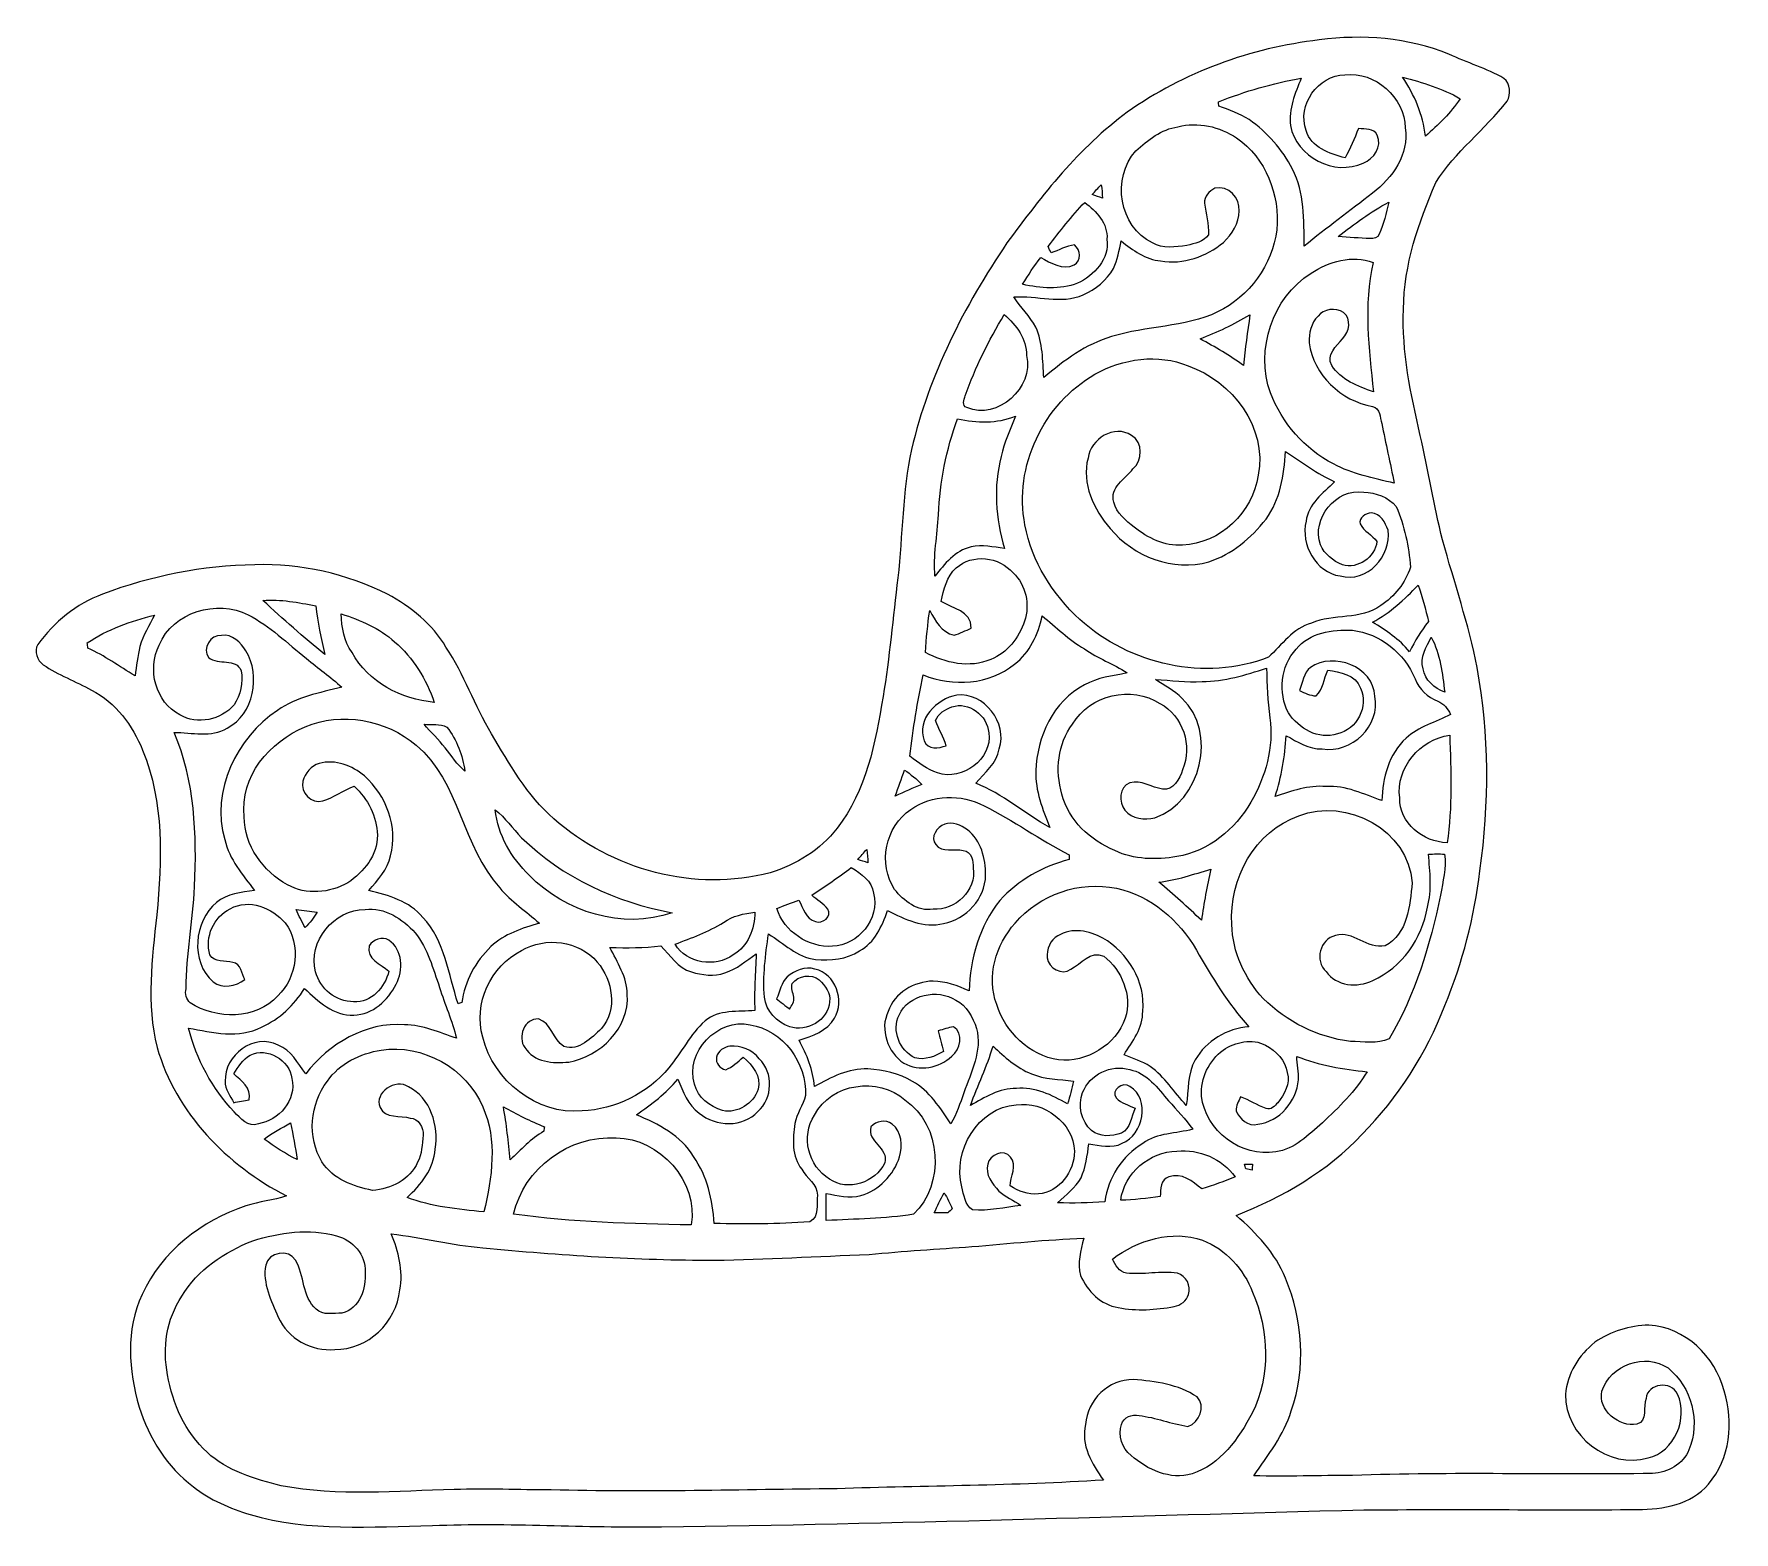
# Model space of a CAD drawing. Header units: centimetres. Extents: x -15.9 to 15.9, y -14 to 14.
import ezdxf

# ---------------------------------------------------------------- set-up
doc = ezdxf.new("R2010")
doc.units = ezdxf.units.CM
doc.header["$MEASUREMENT"] = 0
doc.layers.add('Layer 1', color=7, linetype='Continuous')

msp = doc.modelspace()

# ---------------------------------------------------------------- linework, layer by layer
at = {"layer": 'Layer 1', "color": 9, "lineweight": 9}
for points, knots in [([(8.15794, 13.86991), (8.97004, 13.98209), (9.8167, 13.914), (10.58082, 13.60532), (10.58082, 13.60532), (10.91772, 13.44375), (11.28461, 13.34074), (11.6074, 13.15271), (11.6074, 13.15271), (11.72664, 13.05393), (11.74534, 12.85426), (11.66526, 12.7262), (11.66526, 12.7262), (11.25357, 12.19104), (10.693, 11.78076), (10.33317, 11.20432), (10.33317, 11.20432), (10.01108, 10.45713), (9.73803, 9.66515), (9.73133, 8.84282), (9.73133, 8.84282), (9.69605, 8.04202), (9.86644, 7.25356), (10.0453, 6.47815), (10.0453, 6.47815), (10.19629, 5.83081), (10.29401, 5.17146), (10.46017, 4.52729), (10.46017, 4.52729), (10.67783, 3.73319), (10.94947, 2.95249), (11.10575, 2.14251), (11.10575, 2.14251), (11.34141, 0.89121), (11.33153, -0.39713), (11.15973, -1.65621), (11.15973, -1.65621), (11.05178, -2.51945), (10.83623, -3.3693), (10.50391, -4.17433), (10.50391, -4.17433), (10.15502, -5.06757), (9.63361, -5.89624), (8.95698, -6.57816), (8.95698, -6.57816), (8.31352, -7.26961), (7.47673, -7.75079), (6.60537, -8.09687), (6.60537, -8.09687), (6.98319, -8.42495), (7.33315, -8.79959), (7.52823, -9.26809), (7.52823, -9.26809), (7.84432, -10.04808), (7.91664, -10.94767), (7.63336, -11.74918), (7.63336, -11.74918), (7.49225, -12.19968), (7.19944, -12.57891), (6.9338, -12.96203), (6.9338, -12.96203), (7.54799, -12.98355), (8.16217, -12.9518), (8.77707, -12.95638), (8.77707, -12.95638), (10.64538, -12.88477), (12.51651, -12.94968), (14.38553, -12.91864), (14.38553, -12.91864), (14.66845, -12.90065), (14.95562, -12.74824), (15.06462, -12.47449), (15.06462, -12.47449), (15.27841, -11.95203), (15.12036, -11.29833), (14.67304, -10.94696), (14.67304, -10.94696), (14.25324, -10.65133), (13.5879, -10.89299), (13.43726, -11.37947), (13.43726, -11.37947), (13.35542, -11.7333), (13.76534, -12.06139), (14.09307, -11.99753), (14.09307, -11.99753), (14.29874, -11.94215), (14.19961, -11.66381), (14.26276, -11.5174), (14.26276, -11.5174), (14.29275, -11.22918), (14.73584, -11.17838), (14.8526, -11.4345), (14.8526, -11.4345), (15.05298, -11.88288), (14.79934, -12.51612), (14.30051, -12.62548), (14.30051, -12.62548), (13.56567, -12.84808), (12.737, -12.20744), (12.75993, -11.44191), (12.75993, -11.44191), (12.78427, -11.05491), (13.00722, -10.70531), (13.30462, -10.46754), (13.30462, -10.46754), (13.59954, -10.26328), (13.95725, -10.1518), (14.31568, -10.14404), (14.31568, -10.14404), (14.99442, -10.18531), (15.55463, -10.73318), (15.7215, -11.37418), (15.7215, -11.37418), (15.906, -11.95661), (15.83756, -12.64664), (15.42657, -13.11866), (15.42657, -13.11866), (15.10907, -13.50531), (14.57497, -13.58715), (14.10472, -13.5935), (14.10472, -13.5935), (12.39904, -13.60161), (10.69335, -13.58609), (8.98803, -13.59809), (8.98803, -13.59809), (4.61394, -13.70956), (0.2402, -13.86373), (-4.13495, -13.91312), (-4.13495, -13.91312), (-5.56159, -13.93852), (-6.98751, -13.83092), (-8.4138, -13.8923), (-8.4138, -13.8923), (-9.54833, -13.90783), (-10.71426, -14.01225), (-11.81916, -13.68804), (-11.81916, -13.68804), (-12.19698, -13.57092), (-12.56881, -13.41464), (-12.88031, -13.16664), (-12.88031, -13.16664), (-13.37173, -12.79869), (-13.70793, -12.25718), (-13.89385, -11.67827), (-13.89385, -11.67827), (-14.08928, -10.99917), (-14.15173, -10.22835), (-13.83564, -9.57642), (-13.83564, -9.57642), (-13.47369, -8.76644), (-12.72368, -8.19388), (-11.89748, -7.91731), (-11.89748, -7.91731), (-11.64877, -7.83863), (-11.38771, -7.81112), (-11.13936, -7.7321), (-11.13936, -7.7321), (-12.25413, -7.15566), (-13.20734, -6.18376), (-13.55659, -4.95574), (-13.55659, -4.95574), (-13.76261, -4.14576), (-13.65431, -3.29909), (-13.56329, -2.48065), (-13.56329, -2.48065), (-13.46169, -1.45442), (-13.42853, -0.3742), (-13.82717, 0.59735), (-13.82717, 0.59735), (-14.01591, 1.05878), (-14.32953, 1.49023), (-14.78355, 1.71848), (-14.78355, 1.71848), (-15.07918, 1.88675), (-15.40409, 2.00246), (-15.68455, 2.19614), (-15.68455, 2.19614), (-15.80343, 2.27516), (-15.85741, 2.4459), (-15.7872, 2.57326), (-15.7872, 2.57326), (-15.47852, 2.98812), (-15.06718, 3.33561), (-14.57612, 3.51376), (-14.57612, 3.51376), (-13.66983, 3.85984), (-12.7011, 4.04293), (-11.73132, 4.06445), (-11.73132, 4.06445), (-10.87548, 4.09232), (-10.01611, 3.893), (-9.25058, 3.5127), (-9.25058, 3.5127), (-8.81702, 3.27705), (-8.4145, 2.95496), (-8.1598, 2.52563), (-8.1598, 2.52563), (-7.82148, 2.01516), (-7.62393, 1.42955), (-7.30748, 0.90673), (-7.30748, 0.90673), (-6.97587, 0.34088), (-6.64673, -0.2465), (-6.14579, -0.68289), (-6.14579, -0.68289), (-5.06523, -1.63927), (-3.50666, -2.06366), (-2.10119, -1.69219), (-2.10119, -1.69219), (-1.62071, -1.53979), (-1.15927, -1.26814), (-0.85306, -0.86033), (-0.85306, -0.86033), (-0.3059, -0.16042), (-0.1341, 0.74305), (0.00701, 1.59853), (0.00701, 1.59853), (0.12731, 2.33584), (0.19187, 3.0802), (0.28394, 3.82138), (0.28394, 3.82138), (0.37319, 4.61972), (0.3672, 5.43076), (0.5397, 6.21816), (0.5397, 6.21816), (0.86109, 7.60881), (1.52501, 8.90138), (2.32229, 10.07684), (2.32229, 10.07684), (2.97669, 10.96972), (3.67096, 11.85907), (4.56913, 12.52088), (4.56913, 12.52088), (5.62359, 13.2656), (6.8763, 13.72562), (8.15794, 13.86991), (8.15794, 13.86991), (8.15794, 13.86991), (8.15794, 13.86991), (8.15794, 13.86991)], [0, 0, 0, 0, 0.01639344, 0.01639344, 0.01639344, 0.01639344, 0.03278689, 0.03278689, 0.03278689, 0.03278689, 0.04918033, 0.04918033, 0.04918033, 0.04918033, 0.06557377, 0.06557377, 0.06557377, 0.06557377, 0.08196721, 0.08196721, 0.08196721, 0.08196721, 0.09836066, 0.09836066, 0.09836066, 0.09836066, 0.1147541, 0.1147541, 0.1147541, 0.1147541, 0.13114754, 0.13114754, 0.13114754, 0.13114754, 0.14754098, 0.14754098, 0.14754098, 0.14754098, 0.16393443, 0.16393443, 0.16393443, 0.16393443, 0.18032787, 0.18032787, 0.18032787, 0.18032787, 0.19672131, 0.19672131, 0.19672131, 0.19672131, 0.21311475, 0.21311475, 0.21311475, 0.21311475, 0.2295082, 0.2295082, 0.2295082, 0.2295082, 0.24590164, 0.24590164, 0.24590164, 0.24590164, 0.26229508, 0.26229508, 0.26229508, 0.26229508, 0.27868852, 0.27868852, 0.27868852, 0.27868852, 0.29508197, 0.29508197, 0.29508197, 0.29508197, 0.31147541, 0.31147541, 0.31147541, 0.31147541, 0.32786885, 0.32786885, 0.32786885, 0.32786885, 0.3442623, 0.3442623, 0.3442623, 0.3442623, 0.36065574, 0.36065574, 0.36065574, 0.36065574, 0.37704918, 0.37704918, 0.37704918, 0.37704918, 0.39344262, 0.39344262, 0.39344262, 0.39344262, 0.40983607, 0.40983607, 0.40983607, 0.40983607, 0.42622951, 0.42622951, 0.42622951, 0.42622951, 0.44262295, 0.44262295, 0.44262295, 0.44262295, 0.45901639, 0.45901639, 0.45901639, 0.45901639, 0.47540984, 0.47540984, 0.47540984, 0.47540984, 0.49180328, 0.49180328, 0.49180328, 0.49180328, 0.50819672, 0.50819672, 0.50819672, 0.50819672, 0.52459016, 0.52459016, 0.52459016, 0.52459016, 0.54098361, 0.54098361, 0.54098361, 0.54098361, 0.55737705, 0.55737705, 0.55737705, 0.55737705, 0.57377049, 0.57377049, 0.57377049, 0.57377049, 0.59016393, 0.59016393, 0.59016393, 0.59016393, 0.60655738, 0.60655738, 0.60655738, 0.60655738, 0.62295082, 0.62295082, 0.62295082, 0.62295082, 0.63934426, 0.63934426, 0.63934426, 0.63934426, 0.6557377, 0.6557377, 0.6557377, 0.6557377, 0.67213115, 0.67213115, 0.67213115, 0.67213115, 0.68852459, 0.68852459, 0.68852459, 0.68852459, 0.70491803, 0.70491803, 0.70491803, 0.70491803, 0.72131148, 0.72131148, 0.72131148, 0.72131148, 0.73770492, 0.73770492, 0.73770492, 0.73770492, 0.75409836, 0.75409836, 0.75409836, 0.75409836, 0.7704918, 0.7704918, 0.7704918, 0.7704918, 0.78688525, 0.78688525, 0.78688525, 0.78688525, 0.80327869, 0.80327869, 0.80327869, 0.80327869, 0.81967213, 0.81967213, 0.81967213, 0.81967213, 0.83606557, 0.83606557, 0.83606557, 0.83606557, 0.85245902, 0.85245902, 0.85245902, 0.85245902, 0.86885246, 0.86885246, 0.86885246, 0.86885246, 0.8852459, 0.8852459, 0.8852459, 0.8852459, 0.90163934, 0.90163934, 0.90163934, 0.90163934, 0.91803279, 0.91803279, 0.91803279, 0.91803279, 0.93442623, 0.93442623, 0.93442623, 0.93442623, 0.95081967, 0.95081967, 0.95081967, 0.95081967, 0.96721311, 0.96721311, 0.96721311, 0.96721311, 1, 1, 1, 1]), ([(7.91029, 12.17869), (8.00025, 11.86154), (8.35444, 11.74513), (8.63984, 11.6654), (8.63984, 11.6654), (8.73544, 11.84285), (8.81305, 12.02911), (8.89031, 12.21538), (8.89031, 12.21538), (9.01413, 12.19986), (9.181, 12.2302), (9.2392, 12.09014), (9.2392, 12.09014), (9.34151, 11.87812), (9.1757, 11.64388), (8.97744, 11.5705), (8.97744, 11.5705), (8.4384, 11.3158), (7.72755, 11.68621), (7.61995, 12.269), (7.61995, 12.269), (7.57974, 12.57839), (7.70568, 12.87648), (7.82174, 13.15588), (7.82174, 13.15588), (7.29117, 13.06628), (6.7747, 12.9107), (6.27446, 12.71526), (6.27446, 12.71526), (6.27552, 12.6948), (6.27728, 12.65353), (6.27834, 12.63307), (6.27834, 12.63307), (6.47449, 12.56498), (6.67169, 12.49231), (6.84914, 12.38295), (6.84914, 12.38295), (7.18251, 12.14024), (7.46861, 11.82803), (7.657, 11.45902), (7.657, 11.45902), (7.88101, 11.01629), (7.86902, 10.50264), (7.87713, 10.01934), (7.87713, 10.01934), (8.29623, 10.35624), (8.72627, 10.67903), (9.15172, 11.00782), (9.15172, 11.00782), (9.52566, 11.28898), (9.83963, 11.73631), (9.76132, 12.22773), (9.76132, 12.22773), (9.75355, 12.79288), (9.20393, 13.28994), (8.63631, 13.21691), (8.63631, 13.21691), (8.1336, 13.2155), (7.7399, 12.65247), (7.91029, 12.17869), (7.91029, 12.17869), (7.91029, 12.17869), (7.91029, 12.17869), (7.91029, 12.17869)], [0, 0, 0, 0, 0.05882353, 0.05882353, 0.05882353, 0.05882353, 0.11764706, 0.11764706, 0.11764706, 0.11764706, 0.17647059, 0.17647059, 0.17647059, 0.17647059, 0.23529412, 0.23529412, 0.23529412, 0.23529412, 0.29411765, 0.29411765, 0.29411765, 0.29411765, 0.35294118, 0.35294118, 0.35294118, 0.35294118, 0.41176471, 0.41176471, 0.41176471, 0.41176471, 0.47058824, 0.47058824, 0.47058824, 0.47058824, 0.52941176, 0.52941176, 0.52941176, 0.52941176, 0.58823529, 0.58823529, 0.58823529, 0.58823529, 0.64705882, 0.64705882, 0.64705882, 0.64705882, 0.70588235, 0.70588235, 0.70588235, 0.70588235, 0.76470588, 0.76470588, 0.76470588, 0.76470588, 0.82352941, 0.82352941, 0.82352941, 0.82352941, 0.88235294, 0.88235294, 0.88235294, 0.88235294, 1, 1, 1, 1]), ([(9.7144, 13.17776), (9.93206, 12.84121), (10.09822, 12.47643), (10.1402, 12.07392), (10.1402, 12.07392), (10.38044, 12.28064), (10.61645, 12.50783), (10.79002, 12.77347), (10.79002, 12.77347), (10.45805, 12.96785), (10.08199, 13.07298), (9.7144, 13.17776), (9.7144, 13.17776), (9.7144, 13.17776), (9.7144, 13.17776), (9.7144, 13.17776)], [0, 0, 0, 0, 0.2, 0.2, 0.2, 0.2, 0.4, 0.4, 0.4, 0.4, 0.6, 0.6, 0.6, 0.6, 1, 1, 1, 1]), ([(5.51669, 12.24642), (5.20625, 12.20515), (4.9526, 11.99983), (4.72965, 11.79557), (4.72965, 11.79557), (4.27068, 11.29569), (4.41532, 10.37316), (5.03903, 10.07825), (5.03903, 10.07825), (5.23306, 9.96254), (5.47224, 10.00523), (5.68426, 10.02816), (5.68426, 10.02816), (5.82361, 10.07331), (6.00247, 10.09341), (6.08784, 10.22995), (6.08784, 10.22995), (6.09137, 10.43031), (6.0381, 10.62365), (6.01446, 10.8205), (6.01446, 10.8205), (5.99824, 10.94785), (6.10513, 11.0431), (6.20496, 11.10236), (6.20496, 11.10236), (6.45508, 11.15528), (6.68333, 10.91927), (6.65934, 10.67656), (6.65934, 10.67656), (6.66463, 10.44725), (6.52811, 10.23947), (6.36689, 10.08813), (6.36689, 10.08813), (6.04692, 9.81861), (5.61194, 9.67044), (5.19355, 9.73994), (5.19355, 9.73994), (4.91168, 9.77063), (4.67073, 9.93855), (4.45836, 10.11459), (4.45836, 10.11459), (4.41603, 9.94137), (4.38604, 9.76216), (4.31231, 9.59918), (4.31231, 9.59918), (4.18707, 9.37728), (3.9747, 9.21289), (3.74575, 9.10741), (3.74575, 9.10741), (3.33265, 8.92643), (2.87968, 9.10141), (2.44894, 9.0679), (2.44894, 9.0679), (2.57594, 8.8714), (2.75021, 8.70806), (2.86098, 8.50027), (2.86098, 8.50027), (2.99751, 8.20888), (2.9841, 7.87586), (3.01197, 7.56224), (3.01197, 7.56224), (3.38733, 7.88291), (3.7969, 8.18701), (4.27739, 8.32671), (4.27739, 8.32671), (4.92509, 8.53132), (5.63593, 8.49675), (6.25823, 8.78779), (6.25823, 8.78779), (6.84843, 9.07813), (7.28376, 9.66938), (7.36243, 10.32449), (7.36243, 10.32449), (7.42522, 10.96725), (7.16099, 11.67175), (6.61277, 12.03934), (6.61277, 12.03934), (6.29704, 12.25066), (5.88817, 12.34802), (5.51669, 12.24642), (5.51669, 12.24642), (5.51669, 12.24642), (5.51669, 12.24642), (5.51669, 12.24642)], [0, 0, 0, 0, 0.04545455, 0.04545455, 0.04545455, 0.04545455, 0.09090909, 0.09090909, 0.09090909, 0.09090909, 0.13636364, 0.13636364, 0.13636364, 0.13636364, 0.18181818, 0.18181818, 0.18181818, 0.18181818, 0.22727273, 0.22727273, 0.22727273, 0.22727273, 0.27272727, 0.27272727, 0.27272727, 0.27272727, 0.31818182, 0.31818182, 0.31818182, 0.31818182, 0.36363636, 0.36363636, 0.36363636, 0.36363636, 0.40909091, 0.40909091, 0.40909091, 0.40909091, 0.45454545, 0.45454545, 0.45454545, 0.45454545, 0.5, 0.5, 0.5, 0.5, 0.54545455, 0.54545455, 0.54545455, 0.54545455, 0.59090909, 0.59090909, 0.59090909, 0.59090909, 0.63636364, 0.63636364, 0.63636364, 0.63636364, 0.68181818, 0.68181818, 0.68181818, 0.68181818, 0.72727273, 0.72727273, 0.72727273, 0.72727273, 0.77272727, 0.77272727, 0.77272727, 0.77272727, 0.81818182, 0.81818182, 0.81818182, 0.81818182, 0.86363636, 0.86363636, 0.86363636, 0.86363636, 0.90909091, 0.90909091, 0.90909091, 0.90909091, 1, 1, 1, 1]), ([(3.91438, 10.9796), (3.97823, 10.95773), (4.04244, 10.93621), (4.10699, 10.91504), (4.10699, 10.91504), (4.10241, 10.999), (4.095, 11.08261), (4.08406, 11.16587), (4.08406, 11.16587), (4.0255, 11.10589), (3.96871, 11.04345), (3.91438, 10.9796), (3.91438, 10.9796), (3.91438, 10.9796), (3.91438, 10.9796), (3.91438, 10.9796)], [0, 0, 0, 0, 0.2, 0.2, 0.2, 0.2, 0.4, 0.4, 0.4, 0.4, 0.6, 0.6, 0.6, 0.6, 1, 1, 1, 1]), ([(3.77468, 10.83496), (3.52667, 10.57849), (3.30936, 10.29486), (3.09452, 10.01122), (3.09452, 10.01122), (3.1111, 9.97136), (3.12804, 9.9315), (3.14532, 9.89163), (3.14532, 9.89163), (3.29243, 9.93643), (3.4286, 10.02569), (3.58453, 10.0398), (3.58453, 10.0398), (3.69848, 9.94737), (3.71788, 9.74417), (3.57889, 9.66515), (3.57889, 9.66515), (3.35946, 9.56566), (3.14003, 9.70431), (2.952, 9.80625), (2.952, 9.80625), (2.83135, 9.64432), (2.7174, 9.47712), (2.61404, 9.3039), (2.61404, 9.3039), (2.94918, 9.22806), (3.31007, 9.20089), (3.63851, 9.32331), (3.63851, 9.32331), (3.9486, 9.46583), (4.24458, 9.77945), (4.18954, 10.14634), (4.18954, 10.14634), (4.21247, 10.44267), (3.99234, 10.67056), (3.77468, 10.83496), (3.77468, 10.83496), (3.77468, 10.83496), (3.77468, 10.83496), (3.77468, 10.83496)], [0, 0, 0, 0, 0.09090909, 0.09090909, 0.09090909, 0.09090909, 0.18181818, 0.18181818, 0.18181818, 0.18181818, 0.27272727, 0.27272727, 0.27272727, 0.27272727, 0.36363636, 0.36363636, 0.36363636, 0.36363636, 0.45454545, 0.45454545, 0.45454545, 0.45454545, 0.54545455, 0.54545455, 0.54545455, 0.54545455, 0.63636364, 0.63636364, 0.63636364, 0.63636364, 0.72727273, 0.72727273, 0.72727273, 0.72727273, 0.81818182, 0.81818182, 0.81818182, 0.81818182, 1, 1, 1, 1]), ([(8.51072, 10.19855), (8.70898, 10.18338), (8.90795, 10.16609), (9.10797, 10.15797), (9.10797, 10.15797), (9.17288, 10.15445), (9.25473, 10.17174), (9.27836, 10.24194), (9.27836, 10.24194), (9.36021, 10.43279), (9.40889, 10.6367), (9.45369, 10.83884), (9.45369, 10.83884), (9.11714, 10.66139), (8.81234, 10.4289), (8.51072, 10.19855), (8.51072, 10.19855), (8.51072, 10.19855), (8.51072, 10.19855), (8.51072, 10.19855)], [0, 0, 0, 0, 0.16666667, 0.16666667, 0.16666667, 0.16666667, 0.33333333, 0.33333333, 0.33333333, 0.33333333, 0.5, 0.5, 0.5, 0.5, 0.66666667, 0.66666667, 0.66666667, 0.66666667, 1, 1, 1, 1]), ([(8.00272, 9.51028), (7.27459, 9.05273), (6.96273, 8.08082), (7.24354, 7.27614), (7.24354, 7.27614), (7.46262, 6.7131), (7.88101, 6.22274), (8.42323, 5.94828), (8.42323, 5.94828), (8.77389, 5.75355), (9.17218, 5.68088), (9.55776, 5.58668), (9.55776, 5.58668), (9.48227, 5.95992), (9.3976, 6.3314), (9.32422, 6.70534), (9.32422, 6.70534), (9.28965, 6.80941), (9.29706, 6.99497), (9.15172, 7.01861), (9.15172, 7.01861), (8.56716, 7.12938), (8.04399, 7.60598), (7.9692, 8.21029), (7.9692, 8.21029), (7.96003, 8.38809), (8.00413, 8.57999), (8.1336, 8.70912), (8.1336, 8.70912), (8.24155, 8.85094), (8.46274, 8.87069), (8.60914, 8.78002), (8.60914, 8.78002), (8.76507, 8.65973), (8.71992, 8.4142), (8.5915, 8.2872), (8.5915, 8.2872), (8.4832, 8.15103), (8.27542, 7.98169), (8.39148, 7.78696), (8.39148, 7.78696), (8.56046, 7.52273), (8.88114, 7.39008), (9.169, 7.29695), (9.169, 7.29695), (9.08257, 8.09776), (8.98203, 8.91373), (9.16371, 9.71029), (9.16371, 9.71029), (8.77777, 9.85776), (8.33468, 9.735), (8.00272, 9.51028), (8.00272, 9.51028), (8.00272, 9.51028), (8.00272, 9.51028), (8.00272, 9.51028)], [0, 0, 0, 0, 0.06666667, 0.06666667, 0.06666667, 0.06666667, 0.13333333, 0.13333333, 0.13333333, 0.13333333, 0.2, 0.2, 0.2, 0.2, 0.26666667, 0.26666667, 0.26666667, 0.26666667, 0.33333333, 0.33333333, 0.33333333, 0.33333333, 0.4, 0.4, 0.4, 0.4, 0.46666667, 0.46666667, 0.46666667, 0.46666667, 0.53333333, 0.53333333, 0.53333333, 0.53333333, 0.6, 0.6, 0.6, 0.6, 0.66666667, 0.66666667, 0.66666667, 0.66666667, 0.73333333, 0.73333333, 0.73333333, 0.73333333, 0.8, 0.8, 0.8, 0.8, 0.86666667, 0.86666667, 0.86666667, 0.86666667, 1, 1, 1, 1]), ([(2.27255, 8.73805), (1.97833, 8.25933), (1.73209, 7.75027), (1.54124, 7.22181), (1.54124, 7.22181), (1.52078, 7.14702), (1.47527, 7.03801), (1.57229, 6.99921), (1.57229, 6.99921), (2.15049, 6.76143), (2.82324, 7.36998), (2.68989, 7.97181), (2.68989, 7.97181), (2.68847, 8.28438), (2.49939, 8.54261), (2.27255, 8.73805), (2.27255, 8.73805), (2.27255, 8.73805), (2.27255, 8.73805), (2.27255, 8.73805)], [0, 0, 0, 0, 0.16666667, 0.16666667, 0.16666667, 0.16666667, 0.33333333, 0.33333333, 0.33333333, 0.33333333, 0.5, 0.5, 0.5, 0.5, 0.66666667, 0.66666667, 0.66666667, 0.66666667, 1, 1, 1, 1]), ([(5.9305, 8.28543), (6.21131, 8.13374), (6.48613, 7.97252), (6.74436, 7.78449), (6.74436, 7.78449), (6.77188, 8.1034), (6.81668, 8.41984), (6.86113, 8.73664), (6.86113, 8.73664), (6.56444, 8.55848), (6.2547, 8.40713), (5.9305, 8.28543), (5.9305, 8.28543), (5.9305, 8.28543), (5.9305, 8.28543), (5.9305, 8.28543)], [0, 0, 0, 0, 0.2, 0.2, 0.2, 0.2, 0.4, 0.4, 0.4, 0.4, 0.6, 0.6, 0.6, 0.6, 1, 1, 1, 1]), ([(3.96518, 7.62292), (3.00492, 7.07788), (2.44224, 5.89501), (2.65814, 4.80774), (2.65814, 4.80774), (2.78055, 4.12301), (3.17742, 3.50882), (3.6819, 3.04104), (3.6819, 3.04104), (4.61429, 2.19755), (6.02328, 1.86947), (7.2065, 2.33654), (7.2065, 2.33654), (7.4605, 2.56091), (7.66264, 2.88088), (8.01048, 2.97366), (8.01048, 2.97366), (8.42252, 3.15428), (8.93511, 3.01882), (9.30482, 3.30386), (9.30482, 3.30386), (9.5694, 3.46437), (9.75814, 3.7286), (9.86362, 4.01577), (9.86362, 4.01577), (9.83011, 4.40346), (9.74826, 4.79152), (9.59586, 5.15065), (9.59586, 5.15065), (9.45299, 5.32916), (9.20992, 5.41241), (8.98697, 5.42017), (8.98697, 5.42017), (8.47297, 5.49778), (7.9999, 4.92204), (8.18122, 4.43592), (8.18122, 4.43592), (8.2539, 4.26165), (8.413, 4.13007), (8.58798, 4.0648), (8.58798, 4.0648), (8.87725, 3.97202), (9.20005, 4.20662), (9.23497, 4.4966), (9.23497, 4.4966), (9.14819, 4.62324), (8.99014, 4.68781), (8.91959, 4.82503), (8.91959, 4.82503), (8.88995, 4.94533), (9.02683, 5.02576), (9.12949, 5.03141), (9.12949, 5.03141), (9.29741, 5.02259), (9.39654, 4.85255), (9.44135, 4.70897), (9.44135, 4.70897), (9.51014, 4.22602), (9.05188, 3.71343), (8.54635, 3.85455), (8.54635, 3.85455), (8.08809, 3.9191), (7.80975, 4.44298), (7.90994, 4.87619), (7.90994, 4.87619), (7.94839, 5.20038), (8.22532, 5.40148), (8.44334, 5.61208), (8.44334, 5.61208), (8.11702, 5.76484), (7.8288, 5.98356), (7.52717, 6.17794), (7.52717, 6.17794), (7.49437, 5.74155), (7.43087, 5.27836), (7.1624, 4.91782), (7.1624, 4.91782), (6.88865, 4.56187), (6.52387, 4.25706), (6.09137, 4.11913), (6.09137, 4.11913), (5.42674, 3.92369), (4.68449, 4.21896), (4.25022, 4.73931), (4.25022, 4.73931), (3.94154, 5.09314), (3.71118, 5.58139), (3.83641, 6.05694), (3.83641, 6.05694), (3.88192, 6.41218), (4.33101, 6.69582), (4.64957, 6.47851), (4.64957, 6.47851), (4.87464, 6.35327), (4.85312, 6.01249), (4.67461, 5.85409), (4.67461, 5.85409), (4.53244, 5.66677), (4.23611, 5.51154), (4.31937, 5.23179), (4.31937, 5.23179), (4.36629, 5.02752), (4.54444, 4.891), (4.6979, 4.76436), (4.6979, 4.76436), (4.95331, 4.56645), (5.26728, 4.40276), (5.6003, 4.4324), (5.6003, 4.4324), (6.3048, 4.45462), (6.91934, 5.04693), (7.01424, 5.73697), (7.01424, 5.73697), (7.19486, 6.63126), (6.52458, 7.49451), (5.70649, 7.78131), (5.70649, 7.78131), (5.14628, 8.01309), (4.48341, 7.91925), (3.96518, 7.62292), (3.96518, 7.62292), (3.96518, 7.62292), (3.96518, 7.62292), (3.96518, 7.62292)], [0, 0, 0, 0, 0.03125, 0.03125, 0.03125, 0.03125, 0.0625, 0.0625, 0.0625, 0.0625, 0.09375, 0.09375, 0.09375, 0.09375, 0.125, 0.125, 0.125, 0.125, 0.15625, 0.15625, 0.15625, 0.15625, 0.1875, 0.1875, 0.1875, 0.1875, 0.21875, 0.21875, 0.21875, 0.21875, 0.25, 0.25, 0.25, 0.25, 0.28125, 0.28125, 0.28125, 0.28125, 0.3125, 0.3125, 0.3125, 0.3125, 0.34375, 0.34375, 0.34375, 0.34375, 0.375, 0.375, 0.375, 0.375, 0.40625, 0.40625, 0.40625, 0.40625, 0.4375, 0.4375, 0.4375, 0.4375, 0.46875, 0.46875, 0.46875, 0.46875, 0.5, 0.5, 0.5, 0.5, 0.53125, 0.53125, 0.53125, 0.53125, 0.5625, 0.5625, 0.5625, 0.5625, 0.59375, 0.59375, 0.59375, 0.59375, 0.625, 0.625, 0.625, 0.625, 0.65625, 0.65625, 0.65625, 0.65625, 0.6875, 0.6875, 0.6875, 0.6875, 0.71875, 0.71875, 0.71875, 0.71875, 0.75, 0.75, 0.75, 0.75, 0.78125, 0.78125, 0.78125, 0.78125, 0.8125, 0.8125, 0.8125, 0.8125, 0.84375, 0.84375, 0.84375, 0.84375, 0.875, 0.875, 0.875, 0.875, 0.90625, 0.90625, 0.90625, 0.90625, 0.9375, 0.9375, 0.9375, 0.9375, 1, 1, 1, 1]), ([(1.39837, 6.79142), (1.18635, 6.21675), (1.06605, 5.61032), (1.041, 4.99824), (1.041, 4.99824), (1.02513, 4.61513), (0.9387, 4.23167), (0.9768, 3.84714), (0.9768, 3.84714), (1.15319, 4.07856), (1.3518, 4.32833), (1.6506, 4.39571), (1.6506, 4.39571), (1.85909, 4.45179), (2.06723, 4.39006), (2.27467, 4.36678), (2.27467, 4.36678), (2.11803, 4.92628), (2.06053, 5.52177), (2.21505, 6.08939), (2.21505, 6.08939), (2.26338, 6.35257), (2.39214, 6.58787), (2.47857, 6.83799), (2.47857, 6.83799), (2.13391, 6.70146), (1.75608, 6.71205), (1.39837, 6.79142), (1.39837, 6.79142), (1.39837, 6.79142), (1.39837, 6.79142), (1.39837, 6.79142)], [0, 0, 0, 0, 0.11111111, 0.11111111, 0.11111111, 0.11111111, 0.22222222, 0.22222222, 0.22222222, 0.22222222, 0.33333333, 0.33333333, 0.33333333, 0.33333333, 0.44444444, 0.44444444, 0.44444444, 0.44444444, 0.55555556, 0.55555556, 0.55555556, 0.55555556, 0.66666667, 0.66666667, 0.66666667, 0.66666667, 0.77777778, 0.77777778, 0.77777778, 0.77777778, 1, 1, 1, 1]), ([(1.37367, 4.00412), (1.1927, 3.84643), (1.14296, 3.59949), (1.0918, 3.37724), (1.0918, 3.37724), (1.30735, 3.24424), (1.64849, 3.20508), (1.65484, 2.87982), (1.65484, 2.87982), (1.54865, 2.8329), (1.44387, 2.7814), (1.33345, 2.74682), (1.33345, 2.74682), (1.09533, 2.79903), (0.98597, 3.0174), (0.87978, 3.20931), (0.87978, 3.20931), (0.8371, 2.94967), (0.81699, 2.68685), (0.79864, 2.42438), (0.79864, 2.42438), (1.16765, 2.22612), (1.62062, 2.12347), (2.01961, 2.29421), (2.01961, 2.29421), (2.33323, 2.41063), (2.54172, 2.70414), (2.65249, 3.00823), (2.65249, 3.00823), (2.75444, 3.31762), (2.67648, 3.68803), (2.43553, 3.91275), (2.43553, 3.91275), (2.17906, 4.2172), (1.67353, 4.274), (1.37367, 4.00412), (1.37367, 4.00412), (1.37367, 4.00412), (1.37367, 4.00412), (1.37367, 4.00412)], [0, 0, 0, 0, 0.09090909, 0.09090909, 0.09090909, 0.09090909, 0.18181818, 0.18181818, 0.18181818, 0.18181818, 0.27272727, 0.27272727, 0.27272727, 0.27272727, 0.36363636, 0.36363636, 0.36363636, 0.36363636, 0.45454545, 0.45454545, 0.45454545, 0.45454545, 0.54545455, 0.54545455, 0.54545455, 0.54545455, 0.63636364, 0.63636364, 0.63636364, 0.63636364, 0.72727273, 0.72727273, 0.72727273, 0.72727273, 0.81818182, 0.81818182, 0.81818182, 0.81818182, 1, 1, 1, 1]), ([(9.15136, 2.99024), (9.4036, 2.83431), (9.65619, 2.67309), (9.84351, 2.4385), (9.84351, 2.4385), (9.94652, 2.63499), (10.05306, 2.83043), (10.19629, 3.00153), (10.19629, 3.00153), (10.14549, 3.23154), (10.08552, 3.45943), (10.00579, 3.68063), (10.00579, 3.68063), (9.74615, 3.42098), (9.48368, 3.15746), (9.15136, 2.99024), (9.15136, 2.99024), (9.15136, 2.99024), (9.15136, 2.99024), (9.15136, 2.99024)], [0, 0, 0, 0, 0.16666667, 0.16666667, 0.16666667, 0.16666667, 0.33333333, 0.33333333, 0.33333333, 0.33333333, 0.5, 0.5, 0.5, 0.5, 0.66666667, 0.66666667, 0.66666667, 0.66666667, 1, 1, 1, 1]), ([(-13.51673, 2.56162), (-13.74603, 2.115), (-13.5894, 1.49164), (-13.12973, 1.2574), (-13.12973, 1.2574), (-12.80835, 1.06654), (-12.35609, 1.16285), (-12.12043, 1.44402), (-12.12043, 1.44402), (-11.99872, 1.62746), (-11.94792, 1.867), (-11.98779, 2.08113), (-11.98779, 2.08113), (-12.08163, 2.33019), (-12.41959, 2.1845), (-12.5921, 2.32631), (-12.5921, 2.32631), (-12.71874, 2.49988), (-12.56281, 2.75952), (-12.35644, 2.74083), (-12.35644, 2.74083), (-12.14795, 2.77787), (-12.00049, 2.60748), (-11.89677, 2.45649), (-11.89677, 2.45649), (-11.62407, 1.98906), (-11.73661, 1.26763), (-12.25025, 1.01257), (-12.25025, 1.01257), (-12.54412, 0.82101), (-12.90995, 0.9346), (-13.23662, 0.9279), (-13.23662, 0.9279), (-12.85245, 0.02267), (-12.80976, -0.98274), (-12.8595, -1.95219), (-12.8595, -1.95219), (-12.88384, -2.59001), (-13.01649, -3.21936), (-13.01366, -3.85929), (-13.01366, -3.85929), (-13.04365, -3.95278), (-13.00767, -4.05898), (-12.93817, -4.12212), (-12.93817, -4.12212), (-12.44922, -4.43997), (-11.7105, -4.44562), (-11.30128, -3.99371), (-11.30128, -3.99371), (-10.94356, -3.64833), (-10.85819, -3.03486), (-11.16405, -2.63128), (-11.16405, -2.63128), (-11.40747, -2.34906), (-11.83539, -2.16632), (-12.18958, -2.36494), (-12.18958, -2.36494), (-12.50425, -2.51169), (-12.66688, -2.89481), (-12.56952, -3.22571), (-12.56952, -3.22571), (-12.48556, -3.37565), (-12.28553, -3.32308), (-12.14336, -3.37035), (-12.14336, -3.37035), (-11.98779, -3.38552), (-11.97332, -3.58696), (-11.91617, -3.68997), (-11.91617, -3.68997), (-12.08903, -3.80498), (-12.33492, -3.87447), (-12.51201, -3.73371), (-12.51201, -3.73371), (-12.93641, -3.3506), (-12.87291, -2.60447), (-12.44851, -2.24746), (-12.44851, -2.24746), (-12.25025, -2.07954), (-11.98179, -2.05908), (-11.73661, -2.02556), (-11.73661, -2.02556), (-11.95568, -1.72994), (-12.20968, -1.44419), (-12.29188, -1.07341), (-12.29188, -1.07341), (-12.5614, -0.16148), (-12.06893, 0.82983), (-11.3101, 1.34242), (-11.3101, 1.34242), (-10.95133, 1.59253), (-10.51953, 1.6712), (-10.10501, 1.77421), (-10.10501, 1.77421), (-10.31668, 1.96577), (-10.55022, 2.13087), (-10.76859, 2.31397), (-10.76859, 2.31397), (-11.12278, 2.59548), (-11.45051, 2.91827), (-11.8555, 3.12853), (-11.8555, 3.12853), (-12.43405, 3.42204), (-13.26978, 3.18603), (-13.51673, 2.56162), (-13.51673, 2.56162), (-13.51673, 2.56162), (-13.51673, 2.56162), (-13.51673, 2.56162)], [0, 0, 0, 0, 0.03571429, 0.03571429, 0.03571429, 0.03571429, 0.07142857, 0.07142857, 0.07142857, 0.07142857, 0.10714286, 0.10714286, 0.10714286, 0.10714286, 0.14285714, 0.14285714, 0.14285714, 0.14285714, 0.17857143, 0.17857143, 0.17857143, 0.17857143, 0.21428571, 0.21428571, 0.21428571, 0.21428571, 0.25, 0.25, 0.25, 0.25, 0.28571429, 0.28571429, 0.28571429, 0.28571429, 0.32142857, 0.32142857, 0.32142857, 0.32142857, 0.35714286, 0.35714286, 0.35714286, 0.35714286, 0.39285714, 0.39285714, 0.39285714, 0.39285714, 0.42857143, 0.42857143, 0.42857143, 0.42857143, 0.46428571, 0.46428571, 0.46428571, 0.46428571, 0.5, 0.5, 0.5, 0.5, 0.53571429, 0.53571429, 0.53571429, 0.53571429, 0.57142857, 0.57142857, 0.57142857, 0.57142857, 0.60714286, 0.60714286, 0.60714286, 0.60714286, 0.64285714, 0.64285714, 0.64285714, 0.64285714, 0.67857143, 0.67857143, 0.67857143, 0.67857143, 0.71428571, 0.71428571, 0.71428571, 0.71428571, 0.75, 0.75, 0.75, 0.75, 0.78571429, 0.78571429, 0.78571429, 0.78571429, 0.82142857, 0.82142857, 0.82142857, 0.82142857, 0.85714286, 0.85714286, 0.85714286, 0.85714286, 0.89285714, 0.89285714, 0.89285714, 0.89285714, 0.92857143, 0.92857143, 0.92857143, 0.92857143, 1, 1, 1, 1]), ([(-11.57962, 3.39629), (-11.2078, 3.04527), (-10.81551, 2.71331), (-10.42322, 2.38452), (-10.42322, 2.38452), (-10.48178, 2.68897), (-10.56609, 2.98848), (-10.59326, 3.29822), (-10.59326, 3.29822), (-10.91887, 3.35501), (-11.24731, 3.42557), (-11.57962, 3.39629), (-11.57962, 3.39629), (-11.57962, 3.39629), (-11.57962, 3.39629), (-11.57962, 3.39629)], [0, 0, 0, 0, 0.2, 0.2, 0.2, 0.2, 0.4, 0.4, 0.4, 0.4, 0.6, 0.6, 0.6, 0.6, 1, 1, 1, 1]), ([(-14.86363, 2.60148), (-14.86046, 2.57749), (-14.85446, 2.52916), (-14.85128, 2.50517), (-14.85128, 2.50517), (-14.53872, 2.36582), (-14.26391, 2.16121), (-13.97005, 1.98835), (-13.97005, 1.98835), (-13.94218, 2.17215), (-13.92136, 2.35736), (-13.87797, 2.53833), (-13.87797, 2.53833), (-13.81694, 2.74612), (-13.70123, 2.92992), (-13.60704, 3.12324), (-13.60704, 3.12324), (-14.04836, 3.01105), (-14.48475, 2.85936), (-14.86363, 2.60148), (-14.86363, 2.60148), (-14.86363, 2.60148), (-14.86363, 2.60148), (-14.86363, 2.60148)], [0, 0, 0, 0, 0.14285714, 0.14285714, 0.14285714, 0.14285714, 0.28571429, 0.28571429, 0.28571429, 0.28571429, 0.42857143, 0.42857143, 0.42857143, 0.42857143, 0.57142857, 0.57142857, 0.57142857, 0.57142857, 0.71428571, 0.71428571, 0.71428571, 0.71428571, 1, 1, 1, 1]), ([(-10.11665, 3.14546), (-10.10748, 2.89358), (-10.06868, 2.63429), (-9.91557, 2.42509), (-9.91557, 2.42509), (-9.61536, 1.8677), (-8.99376, 1.54914), (-8.37922, 1.49235), (-8.37922, 1.49235), (-8.52774, 1.92132), (-8.76798, 2.32913), (-9.11935, 2.62265), (-9.11935, 2.62265), (-9.39981, 2.88017), (-9.75964, 3.02728), (-10.11665, 3.14546), (-10.11665, 3.14546), (-10.11665, 3.14546), (-10.11665, 3.14546), (-10.11665, 3.14546)], [0, 0, 0, 0, 0.16666667, 0.16666667, 0.16666667, 0.16666667, 0.33333333, 0.33333333, 0.33333333, 0.33333333, 0.5, 0.5, 0.5, 0.5, 0.66666667, 0.66666667, 0.66666667, 0.66666667, 1, 1, 1, 1]), ([(2.98128, 3.10772), (2.90296, 2.76552), (2.75409, 2.42227), (2.46305, 2.20813), (2.46305, 2.20813), (1.98892, 1.81655), (1.31476, 1.78021), (0.75878, 2.00423), (0.75878, 2.00423), (0.65224, 1.50328), (0.56087, 0.99599), (0.50972, 0.48622), (0.50972, 0.48622), (0.666, 0.35816), (0.83498, 0.24175), (1.02654, 0.17225), (1.02654, 0.17225), (1.48303, 0.01879), (2.05559, 0.43013), (1.98186, 0.92508), (1.98186, 0.92508), (1.95822, 1.24293), (1.6058, 1.51951), (1.29324, 1.40521), (1.29324, 1.40521), (1.16694, 1.36429), (1.03465, 1.2828), (0.98809, 1.15227), (0.98809, 1.15227), (1.03712, 0.98823), (1.14366, 0.84782), (1.18705, 0.6806), (1.18705, 0.6806), (1.04453, 0.6351), (0.84768, 0.59876), (0.77607, 0.77233), (0.77607, 0.77233), (0.6219, 1.17379), (1.01243, 1.55514), (1.38249, 1.62675), (1.38249, 1.62675), (1.89402, 1.68602), (2.34275, 1.10535), (2.1773, 0.62345), (2.1773, 0.62345), (2.13285, 0.34864), (1.90813, 0.17543), (1.73703, -0.02107), (1.73703, -0.02107), (2.24539, -0.21369), (2.64896, -0.59257), (3.12451, -0.84551), (3.12451, -0.84551), (2.98622, -0.50826), (2.84546, -0.16148), (2.86416, 0.21106), (2.86416, 0.21106), (2.87509, 0.84782), (3.18977, 1.51351), (3.76974, 1.81761), (3.76974, 1.81761), (4.01245, 1.9566), (4.29644, 1.98518), (4.56525, 2.04162), (4.56525, 2.04162), (4.31372, 2.2166), (4.01527, 2.31044), (3.76797, 2.49282), (3.76797, 2.49282), (3.47764, 2.6611), (3.24022, 2.89817), (2.98128, 3.10772), (2.98128, 3.10772), (2.98128, 3.10772), (2.98128, 3.10772), (2.98128, 3.10772)], [0, 0, 0, 0, 0.05, 0.05, 0.05, 0.05, 0.1, 0.1, 0.1, 0.1, 0.15, 0.15, 0.15, 0.15, 0.2, 0.2, 0.2, 0.2, 0.25, 0.25, 0.25, 0.25, 0.3, 0.3, 0.3, 0.3, 0.35, 0.35, 0.35, 0.35, 0.4, 0.4, 0.4, 0.4, 0.45, 0.45, 0.45, 0.45, 0.5, 0.5, 0.5, 0.5, 0.55, 0.55, 0.55, 0.55, 0.6, 0.6, 0.6, 0.6, 0.65, 0.65, 0.65, 0.65, 0.7, 0.7, 0.7, 0.7, 0.75, 0.75, 0.75, 0.75, 0.8, 0.8, 0.8, 0.8, 0.85, 0.85, 0.85, 0.85, 0.9, 0.9, 0.9, 0.9, 1, 1, 1, 1]), ([(7.72755, 2.484), (7.42557, 2.17285), (7.39171, 1.67085), (7.57903, 1.29338), (7.57903, 1.29338), (7.772, 1.00622), (8.14348, 0.78185), (8.49484, 0.90391), (8.49484, 0.90391), (8.85785, 0.98152), (9.09069, 1.4172), (8.92629, 1.75728), (8.92629, 1.75728), (8.83986, 2.00952), (8.54317, 2.06173), (8.31422, 2.09101), (8.31422, 2.09101), (8.24402, 1.93226), (8.23097, 1.73717), (8.09691, 1.61441), (8.09691, 1.61441), (7.98579, 1.61405), (7.8863, 1.66944), (7.78717, 1.71107), (7.78717, 1.71107), (7.8482, 1.8543), (7.86372, 2.04091), (7.99178, 2.1464), (7.99178, 2.1464), (8.4257, 2.43955), (9.16583, 2.16509), (9.19758, 1.60629), (9.19758, 1.60629), (9.30553, 1.05314), (8.75943, 0.52962), (8.21333, 0.62416), (8.21333, 0.62416), (7.95933, 0.60934), (7.75013, 0.75892), (7.53635, 0.86899), (7.53635, 0.86899), (7.52188, 0.48199), (7.44886, 0.10205), (7.33174, -0.26625), (7.33174, -0.26625), (7.64006, -0.16642), (7.95157, -0.05141), (8.28318, -0.08245), (8.28318, -0.08245), (8.65606, -0.05353), (8.98838, -0.22639), (9.3281, -0.34492), (9.3281, -0.34492), (9.33551, 0.07771), (9.45828, 0.52609), (9.7779, 0.82066), (9.7779, 0.82066), (10.01285, 1.04185), (10.33423, 1.11523), (10.61045, 1.26763), (10.61045, 1.26763), (10.55577, 1.37099), (10.48592, 1.47188), (10.37162, 1.51316), (10.37162, 1.51316), (10.1843, 1.59465), (10.02096, 1.73506), (9.94617, 1.92908), (9.94617, 1.92908), (9.75285, 2.41098), (9.29353, 2.77998), (8.7753, 2.83925), (8.7753, 2.83925), (8.40524, 2.85407), (7.9685, 2.8015), (7.72755, 2.484), (7.72755, 2.484), (7.72755, 2.484), (7.72755, 2.484), (7.72755, 2.484)], [0, 0, 0, 0, 0.04761905, 0.04761905, 0.04761905, 0.04761905, 0.0952381, 0.0952381, 0.0952381, 0.0952381, 0.14285714, 0.14285714, 0.14285714, 0.14285714, 0.19047619, 0.19047619, 0.19047619, 0.19047619, 0.23809524, 0.23809524, 0.23809524, 0.23809524, 0.28571429, 0.28571429, 0.28571429, 0.28571429, 0.33333333, 0.33333333, 0.33333333, 0.33333333, 0.38095238, 0.38095238, 0.38095238, 0.38095238, 0.42857143, 0.42857143, 0.42857143, 0.42857143, 0.47619048, 0.47619048, 0.47619048, 0.47619048, 0.52380952, 0.52380952, 0.52380952, 0.52380952, 0.57142857, 0.57142857, 0.57142857, 0.57142857, 0.61904762, 0.61904762, 0.61904762, 0.61904762, 0.66666667, 0.66666667, 0.66666667, 0.66666667, 0.71428571, 0.71428571, 0.71428571, 0.71428571, 0.76190476, 0.76190476, 0.76190476, 0.76190476, 0.80952381, 0.80952381, 0.80952381, 0.80952381, 0.85714286, 0.85714286, 0.85714286, 0.85714286, 0.9047619, 0.9047619, 0.9047619, 0.9047619, 1, 1, 1, 1]), ([(10.24991, 2.70978), (10.16031, 2.5274), (10.03049, 2.33478), (10.09928, 2.11958), (10.09928, 2.11958), (10.12679, 1.9058), (10.30989, 1.75411), (10.50144, 1.68179), (10.50144, 1.68179), (10.46087, 2.03104), (10.41678, 2.3951), (10.24991, 2.70978), (10.24991, 2.70978), (10.24991, 2.70978), (10.24991, 2.70978), (10.24991, 2.70978)], [0, 0, 0, 0, 0.2, 0.2, 0.2, 0.2, 0.4, 0.4, 0.4, 0.4, 0.6, 0.6, 0.6, 0.6, 1, 1, 1, 1]), ([(5.9686, 1.87864), (5.67685, 1.86417), (5.38687, 1.90368), (5.09654, 1.91991), (5.09654, 1.91991), (5.26305, 1.8035), (5.45002, 1.71283), (5.59395, 1.56678), (5.59395, 1.56678), (6.26352, 0.93178), (5.94885, -0.36644), (5.0863, -0.66384), (5.0863, -0.66384), (4.89545, -0.71075), (4.65415, -0.68782), (4.52715, -0.52202), (4.52715, -0.52202), (4.40297, -0.36962), (4.41356, -0.09163), (4.61711, -0.01402), (4.61711, -0.01402), (4.82772, 0.05054), (5.02422, -0.09762), (5.22742, -0.1322), (5.22742, -0.1322), (5.43062, -0.16148), (5.5555, 0.06853), (5.60348, 0.23399), (5.60348, 0.23399), (5.79398, 0.67743), (5.60912, 1.24258), (5.18014, 1.47118), (5.18014, 1.47118), (4.65204, 1.81478), (3.86675, 1.63169), (3.54784, 1.087), (3.54784, 1.087), (3.26985, 0.71553), (3.21729, 0.21529), (3.34958, -0.22251), (3.34958, -0.22251), (3.46564, -0.71851), (3.88474, -1.08152), (4.337, -1.27802), (4.337, -1.27802), (4.69437, -1.45442), (5.11135, -1.45054), (5.49659, -1.39127), (5.49659, -1.39127), (6.08502, -1.29107), (6.58667, -0.88291), (6.87912, -0.3735), (6.87912, -0.3735), (7.14829, 0.1017), (7.31692, 0.65556), (7.23366, 1.20554), (7.23366, 1.20554), (7.19098, 1.51281), (7.18427, 1.82396), (7.16875, 2.13299), (7.16875, 2.13299), (6.78175, 1.99858), (6.381, 1.88781), (5.9686, 1.87864), (5.9686, 1.87864), (5.9686, 1.87864), (5.9686, 1.87864), (5.9686, 1.87864)], [0, 0, 0, 0, 0.05555556, 0.05555556, 0.05555556, 0.05555556, 0.11111111, 0.11111111, 0.11111111, 0.11111111, 0.16666667, 0.16666667, 0.16666667, 0.16666667, 0.22222222, 0.22222222, 0.22222222, 0.22222222, 0.27777778, 0.27777778, 0.27777778, 0.27777778, 0.33333333, 0.33333333, 0.33333333, 0.33333333, 0.38888889, 0.38888889, 0.38888889, 0.38888889, 0.44444444, 0.44444444, 0.44444444, 0.44444444, 0.5, 0.5, 0.5, 0.5, 0.55555556, 0.55555556, 0.55555556, 0.55555556, 0.61111111, 0.61111111, 0.61111111, 0.61111111, 0.66666667, 0.66666667, 0.66666667, 0.66666667, 0.72222222, 0.72222222, 0.72222222, 0.72222222, 0.77777778, 0.77777778, 0.77777778, 0.77777778, 0.83333333, 0.83333333, 0.83333333, 0.83333333, 0.88888889, 0.88888889, 0.88888889, 0.88888889, 1, 1, 1, 1]), ([(-10.79187, 1.03197), (-11.4491, 0.76915), (-12.02165, 0.09711), (-11.92887, -0.6469), (-11.92887, -0.6469), (-11.93064, -1.18242), (-11.57821, -1.66785), (-11.12066, -1.91796), (-11.12066, -1.91796), (-10.77353, -2.1127), (-10.33079, -2.07177), (-9.99177, -1.88057), (-9.99177, -1.88057), (-9.70461, -1.67596), (-9.42803, -1.36587), (-9.44214, -0.9898), (-9.44214, -0.9898), (-9.44496, -0.63879), (-9.621, -0.30929), (-9.87676, -0.0754), (-9.87676, -0.0754), (-10.08067, -0.14913), (-10.256, -0.28601), (-10.46343, -0.35021), (-10.46343, -0.35021), (-10.67157, -0.40454), (-10.885, -0.1964), (-10.83738, 0.01773), (-10.83738, 0.01773), (-10.78764, 0.16625), (-10.68533, 0.31019), (-10.52623, 0.35005), (-10.52623, 0.35005), (-10.22954, 0.4319), (-9.91063, 0.31054), (-9.68485, 0.11616), (-9.68485, 0.11616), (-9.27598, -0.24509), (-9.04809, -0.83565), (-9.19449, -1.37434), (-9.19449, -1.37434), (-9.25552, -1.62762), (-9.43156, -1.83329), (-9.59948, -2.02451), (-9.59948, -2.02451), (-9.23224, -2.11376), (-8.84489, -2.22453), (-8.58983, -2.52616), (-8.58983, -2.52616), (-8.17673, -2.96889), (-8.11393, -3.58978), (-7.93437, -4.14153), (-7.93437, -4.14153), (-7.91708, -4.13623), (-7.88181, -4.12564), (-7.86452, -4.12001), (-7.86452, -4.12001), (-7.81019, -3.72137), (-7.60981, -3.34848), (-7.31913, -3.07226), (-7.31913, -3.07226), (-7.06795, -2.83695), (-6.73704, -2.72865), (-6.4139, -2.63552), (-6.4139, -2.63552), (-6.66049, -2.41468), (-6.94024, -2.22982), (-7.1565, -1.97618), (-7.1565, -1.97618), (-7.86205, -1.19582), (-7.8938, 0.00327), (-8.71965, 0.69436), (-8.71965, 0.69436), (-9.28057, 1.16673), (-10.11136, 1.32795), (-10.79187, 1.03197), (-10.79187, 1.03197), (-10.79187, 1.03197), (-10.79187, 1.03197), (-10.79187, 1.03197)], [0, 0, 0, 0, 0.04761905, 0.04761905, 0.04761905, 0.04761905, 0.0952381, 0.0952381, 0.0952381, 0.0952381, 0.14285714, 0.14285714, 0.14285714, 0.14285714, 0.19047619, 0.19047619, 0.19047619, 0.19047619, 0.23809524, 0.23809524, 0.23809524, 0.23809524, 0.28571429, 0.28571429, 0.28571429, 0.28571429, 0.33333333, 0.33333333, 0.33333333, 0.33333333, 0.38095238, 0.38095238, 0.38095238, 0.38095238, 0.42857143, 0.42857143, 0.42857143, 0.42857143, 0.47619048, 0.47619048, 0.47619048, 0.47619048, 0.52380952, 0.52380952, 0.52380952, 0.52380952, 0.57142857, 0.57142857, 0.57142857, 0.57142857, 0.61904762, 0.61904762, 0.61904762, 0.61904762, 0.66666667, 0.66666667, 0.66666667, 0.66666667, 0.71428571, 0.71428571, 0.71428571, 0.71428571, 0.76190476, 0.76190476, 0.76190476, 0.76190476, 0.80952381, 0.80952381, 0.80952381, 0.80952381, 0.85714286, 0.85714286, 0.85714286, 0.85714286, 0.9047619, 0.9047619, 0.9047619, 0.9047619, 1, 1, 1, 1]), ([(-8.57043, 1.08242), (-8.44166, 0.93284), (-8.29597, 0.79808), (-8.17602, 0.64039), (-8.17602, 0.64039), (-8.0529, 0.49575), (-7.95554, 0.32677), (-7.80596, 0.20576), (-7.80596, 0.20576), (-7.85076, 0.50139), (-7.95624, 0.79067), (-8.14145, 1.02703), (-8.14145, 1.02703), (-8.2688, 1.10464), (-8.43249, 1.0676), (-8.57043, 1.08242), (-8.57043, 1.08242), (-8.57043, 1.08242), (-8.57043, 1.08242), (-8.57043, 1.08242)], [0, 0, 0, 0, 0.16666667, 0.16666667, 0.16666667, 0.16666667, 0.33333333, 0.33333333, 0.33333333, 0.33333333, 0.5, 0.5, 0.5, 0.5, 0.66666667, 0.66666667, 0.66666667, 0.66666667, 1, 1, 1, 1]), ([(9.66007, -0.29377), (9.64807, -0.76049), (10.10139, -1.12138), (10.54554, -1.13091), (10.54554, -1.13091), (10.64749, -0.46663), (10.61469, 0.20965), (10.59528, 0.87851), (10.59528, 0.87851), (10.04671, 0.80655), (9.58316, 0.26856), (9.66007, -0.29377), (9.66007, -0.29377), (9.66007, -0.29377), (9.66007, -0.29377), (9.66007, -0.29377)], [0, 0, 0, 0, 0.2, 0.2, 0.2, 0.2, 0.4, 0.4, 0.4, 0.4, 0.6, 0.6, 0.6, 0.6, 1, 1, 1, 1]), ([(0.40741, 0.22764), (0.35167, 0.0643), (0.29064, -0.09692), (0.23526, -0.26025), (0.23526, -0.26025), (0.3993, -0.18511), (0.56228, -0.1068), (0.73126, -0.04224), (0.73126, -0.04224), (0.63531, 0.06148), (0.52171, 0.1465), (0.40741, 0.22764), (0.40741, 0.22764), (0.40741, 0.22764), (0.40741, 0.22764), (0.40741, 0.22764)], [0, 0, 0, 0, 0.2, 0.2, 0.2, 0.2, 0.4, 0.4, 0.4, 0.4, 0.6, 0.6, 0.6, 0.6, 1, 1, 1, 1]), ([(0.52489, -0.51179), (0.04617, -0.82189), (-0.0893, -1.53344), (0.22256, -2.00439), (0.22256, -2.00439), (0.3933, -2.21642), (0.65118, -2.42738), (0.94364, -2.3734), (0.94364, -2.3734), (1.35568, -2.40092), (1.75926, -2.0238), (1.68835, -1.60082), (1.68835, -1.60082), (1.70105, -1.48229), (1.65519, -1.28437), (1.50596, -1.2752), (1.50596, -1.2752), (1.34122, -1.23357), (1.10627, -1.32601), (0.9902, -1.16654), (0.9902, -1.16654), (0.8819, -1.03072), (1.01525, -0.83387), (1.15812, -0.7873), (1.15812, -0.7873), (1.30559, -0.72417), (1.46328, -0.8046), (1.58146, -0.89243), (1.58146, -0.89243), (1.84075, -1.08293), (1.92224, -1.43255), (1.92365, -1.7377), (1.92365, -1.7377), (1.91589, -2.17867), (1.5617, -2.56143), (1.13484, -2.64081), (1.13484, -2.64081), (0.76125, -2.73183), (0.41235, -2.55861), (0.08956, -2.39951), (0.08956, -2.39951), (-0.00957, -2.68843), (-0.14892, -3.00064), (-0.43185, -3.14987), (-0.43185, -3.14987), (-0.67068, -3.31285), (-0.97689, -3.34107), (-1.25664, -3.31038), (-1.25664, -3.31038), (-1.60342, -3.27687), (-1.85001, -3.00346), (-2.13576, -2.83554), (-2.13576, -2.83554), (-2.18833, -3.22677), (-2.24477, -3.6233), (-2.20985, -4.01911), (-2.20985, -4.01911), (-2.17951, -4.27523), (-1.97807, -4.48866), (-1.73783, -4.56874), (-1.73783, -4.56874), (-1.42068, -4.68197), (-1.0224, -4.44562), (-0.99276, -4.10659), (-0.99276, -4.10659), (-0.95995, -3.93762), (-1.0806, -3.80639), (-1.18397, -3.69525), (-1.18397, -3.69525), (-1.33496, -3.57426), (-1.57626, -3.6106), (-1.69056, -3.7637), (-1.69056, -3.7637), (-1.7149, -3.84871), (-1.67292, -3.93338), (-1.66339, -4.0177), (-1.66339, -4.0177), (-1.64117, -4.1006), (-1.70361, -4.16975), (-1.73889, -4.23854), (-1.73889, -4.23854), (-1.79992, -4.19126), (-1.92198, -4.09672), (-1.98301, -4.04944), (-1.98301, -4.04944), (-1.92198, -3.91151), (-1.89517, -3.7443), (-1.78334, -3.63458), (-1.78334, -3.63458), (-1.63835, -3.52346), (-1.45314, -3.43597), (-1.26546, -3.49171), (-1.26546, -3.49171), (-0.8827, -3.57885), (-0.70172, -4.08014), (-0.90245, -4.40964), (-0.90245, -4.40964), (-1.03404, -4.64988), (-1.31696, -4.7416), (-1.56109, -4.82344), (-1.56109, -4.82344), (-1.41715, -5.09261), (-1.30003, -5.38225), (-1.27287, -5.68846), (-1.27287, -5.68846), (-0.96701, -5.51771), (-0.63787, -5.34026), (-0.27627, -5.35967), (-0.27627, -5.35967), (0.01019, -5.38577), (0.30758, -5.43128), (0.55452, -5.59038), (0.55452, -5.59038), (0.87237, -5.77136), (1.07769, -6.08498), (1.27137, -6.38484), (1.27137, -6.38484), (1.3839, -6.20528), (1.44176, -5.99925), (1.51796, -5.80346), (1.51796, -5.80346), (1.6499, -5.41646), (1.85945, -5.02065), (1.75538, -4.60155), (1.75538, -4.60155), (1.6827, -4.39411), (1.57546, -4.17081), (1.36732, -4.07097), (1.36732, -4.07097), (1.02301, -3.85683), (0.48185, -3.96408), (0.30899, -4.35072), (0.30899, -4.35072), (0.15976, -4.64176), (0.31816, -5.01677), (0.60321, -5.15153), (0.60321, -5.15153), (0.78665, -5.19986), (0.98032, -5.12789), (1.1359, -5.03053), (1.1359, -5.03053), (1.10521, -4.90247), (1.07099, -4.77547), (1.03818, -4.64811), (1.03818, -4.64811), (1.13202, -4.61778), (1.22515, -4.58991), (1.32287, -4.57191), (1.32287, -4.57191), (1.5236, -4.68763), (1.45128, -4.99948), (1.29042, -5.12013), (1.29042, -5.12013), (1.05547, -5.34803), (0.68329, -5.40764), (0.39542, -5.25172), (0.39542, -5.25172), (0.09344, -5.05099), (-0.06143, -4.62025), (0.10226, -4.2844), (0.10226, -4.2844), (0.21691, -3.93409), (0.58909, -3.7256), (0.94328, -3.71749), (0.94328, -3.71749), (1.17964, -3.72207), (1.40331, -3.80356), (1.61532, -3.90058), (1.61532, -3.90058), (1.62944, -3.29451), (1.81182, -2.68985), (2.18824, -2.20829), (2.18824, -2.20829), (2.53184, -1.83189), (2.99116, -1.57154), (3.48364, -1.44736), (3.48364, -1.44736), (3.48328, -1.42514), (3.48258, -1.38033), (3.48222, -1.35776), (3.48222, -1.35776), (2.93965, -1.07482), (2.43977, -0.71604), (1.89296, -0.44088), (1.89296, -0.44088), (1.47069, -0.21545), (0.91824, -0.23097), (0.52489, -0.51179), (0.52489, -0.51179), (0.52489, -0.51179), (0.52489, -0.51179), (0.52489, -0.51179)], [0, 0, 0, 0, 0.02040816, 0.02040816, 0.02040816, 0.02040816, 0.04081633, 0.04081633, 0.04081633, 0.04081633, 0.06122449, 0.06122449, 0.06122449, 0.06122449, 0.08163265, 0.08163265, 0.08163265, 0.08163265, 0.10204082, 0.10204082, 0.10204082, 0.10204082, 0.12244898, 0.12244898, 0.12244898, 0.12244898, 0.14285714, 0.14285714, 0.14285714, 0.14285714, 0.16326531, 0.16326531, 0.16326531, 0.16326531, 0.18367347, 0.18367347, 0.18367347, 0.18367347, 0.20408163, 0.20408163, 0.20408163, 0.20408163, 0.2244898, 0.2244898, 0.2244898, 0.2244898, 0.24489796, 0.24489796, 0.24489796, 0.24489796, 0.26530612, 0.26530612, 0.26530612, 0.26530612, 0.28571429, 0.28571429, 0.28571429, 0.28571429, 0.30612245, 0.30612245, 0.30612245, 0.30612245, 0.32653061, 0.32653061, 0.32653061, 0.32653061, 0.34693878, 0.34693878, 0.34693878, 0.34693878, 0.36734694, 0.36734694, 0.36734694, 0.36734694, 0.3877551, 0.3877551, 0.3877551, 0.3877551, 0.40816327, 0.40816327, 0.40816327, 0.40816327, 0.42857143, 0.42857143, 0.42857143, 0.42857143, 0.44897959, 0.44897959, 0.44897959, 0.44897959, 0.46938776, 0.46938776, 0.46938776, 0.46938776, 0.48979592, 0.48979592, 0.48979592, 0.48979592, 0.51020408, 0.51020408, 0.51020408, 0.51020408, 0.53061224, 0.53061224, 0.53061224, 0.53061224, 0.55102041, 0.55102041, 0.55102041, 0.55102041, 0.57142857, 0.57142857, 0.57142857, 0.57142857, 0.59183673, 0.59183673, 0.59183673, 0.59183673, 0.6122449, 0.6122449, 0.6122449, 0.6122449, 0.63265306, 0.63265306, 0.63265306, 0.63265306, 0.65306122, 0.65306122, 0.65306122, 0.65306122, 0.67346939, 0.67346939, 0.67346939, 0.67346939, 0.69387755, 0.69387755, 0.69387755, 0.69387755, 0.71428571, 0.71428571, 0.71428571, 0.71428571, 0.73469388, 0.73469388, 0.73469388, 0.73469388, 0.75510204, 0.75510204, 0.75510204, 0.75510204, 0.7755102, 0.7755102, 0.7755102, 0.7755102, 0.79591837, 0.79591837, 0.79591837, 0.79591837, 0.81632653, 0.81632653, 0.81632653, 0.81632653, 0.83673469, 0.83673469, 0.83673469, 0.83673469, 0.85714286, 0.85714286, 0.85714286, 0.85714286, 0.87755102, 0.87755102, 0.87755102, 0.87755102, 0.89795918, 0.89795918, 0.89795918, 0.89795918, 0.91836735, 0.91836735, 0.91836735, 0.91836735, 0.93877551, 0.93877551, 0.93877551, 0.93877551, 0.95918367, 0.95918367, 0.95918367, 0.95918367, 1, 1, 1, 1]), ([(7.77659, -0.63173), (6.95109, -0.90584), (6.46496, -1.81884), (6.52458, -2.65739), (6.52458, -2.65739), (6.53058, -3.17386), (6.76764, -3.66562), (7.10984, -4.04345), (7.10984, -4.04345), (7.54728, -4.47666), (8.12795, -4.77053), (8.74144, -4.8432), (8.74144, -4.8432), (8.97639, -4.8492), (9.24167, -4.89964), (9.46322, -4.79311), (9.46322, -4.79311), (9.95217, -3.97183), (10.22663, -3.04015), (10.42136, -2.10987), (10.42136, -2.10987), (10.46334, -1.85763), (10.53849, -1.60153), (10.49721, -1.34435), (10.49721, -1.34435), (10.38891, -1.33765), (10.30036, -1.34329), (10.19805, -1.34329), (10.19805, -1.34329), (10.22345, -1.67349), (10.26614, -2.0104), (10.17936, -2.33601), (10.17936, -2.33601), (10.07529, -2.91809), (9.70346, -3.4649), (9.15489, -3.70761), (9.15489, -3.70761), (8.87161, -3.84308), (8.47332, -3.81591), (8.2867, -3.53686), (8.2867, -3.53686), (8.05916, -3.34072), (8.1717, -2.92479), (8.46098, -2.86694), (8.46098, -2.86694), (8.79224, -2.7604), (9.05541, -3.13364), (9.38596, -3.05673), (9.38596, -3.05673), (9.80753, -2.84225), (9.85551, -2.30003), (9.89149, -1.88198), (9.89149, -1.88198), (9.83152, -0.89808), (8.6603, -0.27154), (7.77659, -0.63173), (7.77659, -0.63173), (7.77659, -0.63173), (7.77659, -0.63173), (7.77659, -0.63173)], [0, 0, 0, 0, 0.0625, 0.0625, 0.0625, 0.0625, 0.125, 0.125, 0.125, 0.125, 0.1875, 0.1875, 0.1875, 0.1875, 0.25, 0.25, 0.25, 0.25, 0.3125, 0.3125, 0.3125, 0.3125, 0.375, 0.375, 0.375, 0.375, 0.4375, 0.4375, 0.4375, 0.4375, 0.5, 0.5, 0.5, 0.5, 0.5625, 0.5625, 0.5625, 0.5625, 0.625, 0.625, 0.625, 0.625, 0.6875, 0.6875, 0.6875, 0.6875, 0.75, 0.75, 0.75, 0.75, 0.8125, 0.8125, 0.8125, 0.8125, 0.875, 0.875, 0.875, 0.875, 1, 1, 1, 1]), ([(-7.23834, -0.5139), (-7.19565, -0.98839), (-6.93566, -1.41103), (-6.60405, -1.74052), (-6.60405, -1.74052), (-5.93236, -2.42844), (-4.85991, -2.76252), (-3.93634, -2.43867), (-3.93634, -2.43867), (-4.9788, -2.24534), (-5.98563, -1.78462), (-6.74657, -1.03672), (-6.74657, -1.03672), (-6.91872, -0.87022), (-7.04925, -0.66242), (-7.23834, -0.5139), (-7.23834, -0.5139), (-7.23834, -0.5139), (-7.23834, -0.5139), (-7.23834, -0.5139)], [0, 0, 0, 0, 0.16666667, 0.16666667, 0.16666667, 0.16666667, 0.33333333, 0.33333333, 0.33333333, 0.33333333, 0.5, 0.5, 0.5, 0.5, 0.66666667, 0.66666667, 0.66666667, 0.66666667, 1, 1, 1, 1]), ([(-0.46289, -1.4463), (-0.40045, -1.46606), (-0.33765, -1.48546), (-0.27486, -1.50416), (-0.27486, -1.50416), (-0.27909, -1.4209), (-0.28721, -1.338), (-0.29744, -1.25544), (-0.29744, -1.25544), (-0.35529, -1.31683), (-0.41033, -1.38069), (-0.46289, -1.4463), (-0.46289, -1.4463), (-0.46289, -1.4463), (-0.46289, -1.4463), (-0.46289, -1.4463)], [0, 0, 0, 0, 0.2, 0.2, 0.2, 0.2, 0.4, 0.4, 0.4, 0.4, 0.6, 0.6, 0.6, 0.6, 1, 1, 1, 1]), ([(-0.58636, -1.59623), (-0.82801, -1.77615), (-1.07531, -1.9476), (-1.32649, -2.11305), (-1.32649, -2.11305), (-1.22912, -2.20266), (-1.10424, -2.2651), (-1.02733, -2.37481), (-1.02733, -2.37481), (-0.93455, -2.50816), (-1.12788, -2.65104), (-1.25593, -2.60483), (-1.25593, -2.60483), (-1.43973, -2.55896), (-1.48806, -2.35118), (-1.56426, -2.20336), (-1.56426, -2.20336), (-1.7029, -2.25205), (-1.84013, -2.30426), (-1.97631, -2.35929), (-1.97631, -2.35929), (-1.85142, -2.7918), (-1.378, -3.09625), (-0.93949, -3.06626), (-0.93949, -3.06626), (-0.45654, -3.0518), (-0.05014, -2.55297), (-0.16938, -2.07495), (-0.16938, -2.07495), (-0.19936, -1.84529), (-0.40433, -1.7056), (-0.58636, -1.59623), (-0.58636, -1.59623), (-0.58636, -1.59623), (-0.58636, -1.59623), (-0.58636, -1.59623)], [0, 0, 0, 0, 0.1, 0.1, 0.1, 0.1, 0.2, 0.2, 0.2, 0.2, 0.3, 0.3, 0.3, 0.3, 0.4, 0.4, 0.4, 0.4, 0.5, 0.5, 0.5, 0.5, 0.6, 0.6, 0.6, 0.6, 0.7, 0.7, 0.7, 0.7, 0.8, 0.8, 0.8, 0.8, 1, 1, 1, 1]), ([(2.47434, -2.63446), (2.1138, -3.03627), (1.93071, -3.63247), (2.13144, -4.1514), (2.13144, -4.1514), (2.28913, -4.66893), (2.7421, -5.10602), (3.28361, -5.19139), (3.28361, -5.19139), (3.80996, -5.24572), (4.35711, -4.91234), (4.5328, -4.41105), (4.5328, -4.41105), (4.66685, -3.98278), (4.46647, -3.51746), (4.12922, -3.24865), (4.12922, -3.24865), (3.8858, -3.13823), (3.70589, -3.39893), (3.51397, -3.49594), (3.51397, -3.49594), (3.3457, -3.61905), (3.09734, -3.47619), (3.07512, -3.28322), (3.07512, -3.28322), (3.06595, -3.12623), (3.12098, -2.94243), (3.27444, -2.87258), (3.27444, -2.87258), (3.53091, -2.70078), (3.85934, -2.78016), (4.1137, -2.91245), (4.1137, -2.91245), (4.58077, -3.18797), (4.91732, -3.72595), (4.85806, -4.28017), (4.85806, -4.28017), (4.86617, -4.59096), (4.66791, -4.84601), (4.50916, -5.09473), (4.50916, -5.09473), (4.67461, -5.15999), (4.84536, -5.21644), (4.9974, -5.31204), (4.9974, -5.31204), (5.27363, -5.50289), (5.44579, -5.79852), (5.67192, -6.03982), (5.67192, -6.03982), (5.71707, -5.75725), (5.68673, -5.4461), (5.83949, -5.19139), (5.83949, -5.19139), (6.04022, -4.83015), (6.43392, -4.60401), (6.84137, -4.5705), (6.84137, -4.5705), (6.45226, -4.13906), (6.15205, -3.63988), (5.86136, -3.13999), (5.86136, -3.13999), (5.5435, -2.57978), (5.01081, -2.11692), (4.36981, -1.98323), (4.36981, -1.98323), (3.67766, -1.83753), (2.92977, -2.09683), (2.47434, -2.63446), (2.47434, -2.63446), (2.47434, -2.63446), (2.47434, -2.63446), (2.47434, -2.63446)], [0, 0, 0, 0, 0.05263158, 0.05263158, 0.05263158, 0.05263158, 0.10526316, 0.10526316, 0.10526316, 0.10526316, 0.15789474, 0.15789474, 0.15789474, 0.15789474, 0.21052632, 0.21052632, 0.21052632, 0.21052632, 0.26315789, 0.26315789, 0.26315789, 0.26315789, 0.31578947, 0.31578947, 0.31578947, 0.31578947, 0.36842105, 0.36842105, 0.36842105, 0.36842105, 0.42105263, 0.42105263, 0.42105263, 0.42105263, 0.47368421, 0.47368421, 0.47368421, 0.47368421, 0.52631579, 0.52631579, 0.52631579, 0.52631579, 0.57894737, 0.57894737, 0.57894737, 0.57894737, 0.63157895, 0.63157895, 0.63157895, 0.63157895, 0.68421053, 0.68421053, 0.68421053, 0.68421053, 0.73684211, 0.73684211, 0.73684211, 0.73684211, 0.78947368, 0.78947368, 0.78947368, 0.78947368, 0.84210526, 0.84210526, 0.84210526, 0.84210526, 0.89473684, 0.89473684, 0.89473684, 0.89473684, 1, 1, 1, 1]), ([(5.16074, -1.86752), (5.43767, -2.09295), (5.69626, -2.33848), (5.95802, -2.58084), (5.95802, -2.58084), (5.99824, -2.25875), (6.06138, -1.94019), (6.13229, -1.62375), (6.13229, -1.62375), (5.81162, -1.71934), (5.49553, -1.83153), (5.16074, -1.86752), (5.16074, -1.86752), (5.16074, -1.86752), (5.16074, -1.86752), (5.16074, -1.86752)], [0, 0, 0, 0, 0.2, 0.2, 0.2, 0.2, 0.4, 0.4, 0.4, 0.4, 0.6, 0.6, 0.6, 0.6, 1, 1, 1, 1]), ([(-10.59749, -3.54498), (-10.51423, -3.85507), (-10.21402, -4.11048), (-9.88488, -4.10201), (-9.88488, -4.10201), (-9.55221, -4.12671), (-9.30033, -3.83214), (-9.22695, -3.53228), (-9.22695, -3.53228), (-9.37335, -3.39963), (-9.65698, -3.31179), (-9.59631, -3.05885), (-9.59631, -3.05885), (-9.52046, -2.94138), (-9.3536, -2.87153), (-9.22765, -2.95372), (-9.22765, -2.95372), (-8.96272, -3.13152), (-8.95778, -3.51358), (-9.08901, -3.77393), (-9.08901, -3.77393), (-9.24, -4.07556), (-9.52751, -4.34578), (-9.88311, -4.35108), (-9.88311, -4.35108), (-10.25776, -4.36801), (-10.55128, -4.09777), (-10.80316, -3.85613), (-10.80316, -3.85613), (-10.99472, -4.1694), (-11.26953, -4.42692), (-11.60679, -4.57544), (-11.60679, -4.57544), (-12.02836, -4.80087), (-12.52471, -4.6774), (-12.97063, -4.59484), (-12.97063, -4.59484), (-12.82352, -5.17728), (-12.52789, -5.72232), (-12.11937, -6.16259), (-12.11937, -6.16259), (-11.99414, -6.27442), (-11.8629, -6.46351), (-11.66429, -6.38272), (-11.66429, -6.38272), (-11.28011, -6.32981), (-10.95062, -5.93223), (-11.03776, -5.53994), (-11.03776, -5.53994), (-11.08291, -5.19421), (-11.49743, -4.94268), (-11.82022, -5.09861), (-11.82022, -5.09861), (-11.95568, -5.1801), (-12.03682, -5.32192), (-12.12572, -5.44751), (-12.12572, -5.44751), (-11.98426, -5.58051), (-11.792, -5.71245), (-11.83539, -5.93611), (-11.83539, -5.93611), (-11.93205, -5.95374), (-12.02906, -5.97138), (-12.12572, -5.98938), (-12.12572, -5.98938), (-12.18852, -5.86132), (-12.29435, -5.73926), (-12.28447, -5.58862), (-12.28447, -5.58862), (-12.30635, -5.10849), (-11.74366, -4.67528), (-11.2967, -4.91623), (-11.2967, -4.91623), (-11.04446, -5.00089), (-10.9358, -5.2556), (-10.77988, -5.44716), (-10.77988, -5.44716), (-10.34243, -4.888), (-9.66404, -4.47772), (-8.93379, -4.53276), (-8.93379, -4.53276), (-8.59265, -4.53452), (-8.2815, -4.6781), (-7.96471, -4.78464), (-7.96471, -4.78464), (-8.0462, -4.46008), (-8.17849, -4.15176), (-8.28009, -3.8339), (-8.28009, -3.8339), (-8.40074, -3.4836), (-8.50093, -3.10965), (-8.73518, -2.81402), (-8.73518, -2.81402), (-8.96977, -2.55508), (-9.30562, -2.32825), (-9.67251, -2.38116), (-9.67251, -2.38116), (-10.24718, -2.37235), (-10.74636, -2.98089), (-10.59749, -3.54498), (-10.59749, -3.54498), (-10.59749, -3.54498), (-10.59749, -3.54498), (-10.59749, -3.54498)], [0, 0, 0, 0, 0.03703704, 0.03703704, 0.03703704, 0.03703704, 0.07407407, 0.07407407, 0.07407407, 0.07407407, 0.11111111, 0.11111111, 0.11111111, 0.11111111, 0.14814815, 0.14814815, 0.14814815, 0.14814815, 0.18518519, 0.18518519, 0.18518519, 0.18518519, 0.22222222, 0.22222222, 0.22222222, 0.22222222, 0.25925926, 0.25925926, 0.25925926, 0.25925926, 0.2962963, 0.2962963, 0.2962963, 0.2962963, 0.33333333, 0.33333333, 0.33333333, 0.33333333, 0.37037037, 0.37037037, 0.37037037, 0.37037037, 0.40740741, 0.40740741, 0.40740741, 0.40740741, 0.44444444, 0.44444444, 0.44444444, 0.44444444, 0.48148148, 0.48148148, 0.48148148, 0.48148148, 0.51851852, 0.51851852, 0.51851852, 0.51851852, 0.55555556, 0.55555556, 0.55555556, 0.55555556, 0.59259259, 0.59259259, 0.59259259, 0.59259259, 0.62962963, 0.62962963, 0.62962963, 0.62962963, 0.66666667, 0.66666667, 0.66666667, 0.66666667, 0.7037037, 0.7037037, 0.7037037, 0.7037037, 0.74074074, 0.74074074, 0.74074074, 0.74074074, 0.77777778, 0.77777778, 0.77777778, 0.77777778, 0.81481481, 0.81481481, 0.81481481, 0.81481481, 0.85185185, 0.85185185, 0.85185185, 0.85185185, 0.88888889, 0.88888889, 0.88888889, 0.88888889, 0.92592593, 0.92592593, 0.92592593, 0.92592593, 1, 1, 1, 1]), ([(-10.95979, -2.37764), (-10.9104, -2.49405), (-10.85396, -2.60729), (-10.79081, -2.71701), (-10.79081, -2.71701), (-10.70332, -2.62987), (-10.62748, -2.53215), (-10.56433, -2.42597), (-10.56433, -2.42597), (-10.69627, -2.40903), (-10.82785, -2.39281), (-10.95979, -2.37764), (-10.95979, -2.37764), (-10.95979, -2.37764), (-10.95979, -2.37764), (-10.95979, -2.37764)], [0, 0, 0, 0, 0.2, 0.2, 0.2, 0.2, 0.4, 0.4, 0.4, 0.4, 0.6, 0.6, 0.6, 0.6, 1, 1, 1, 1]), ([(-2.97255, -2.61929), (-3.25442, -2.7978), (-3.57051, -2.90821), (-3.87954, -3.02816), (-3.87954, -3.02816), (-3.66047, -3.3894), (-3.12671, -3.47125), (-2.79263, -3.22536), (-2.79263, -3.22536), (-2.51253, -3.07296), (-2.39153, -2.7343), (-2.38765, -2.4302), (-2.38765, -2.4302), (-2.59331, -2.45313), (-2.8004, -2.49935), (-2.97255, -2.61929), (-2.97255, -2.61929), (-2.97255, -2.61929), (-2.97255, -2.61929), (-2.97255, -2.61929)], [0, 0, 0, 0, 0.16666667, 0.16666667, 0.16666667, 0.16666667, 0.33333333, 0.33333333, 0.33333333, 0.33333333, 0.5, 0.5, 0.5, 0.5, 0.66666667, 0.66666667, 0.66666667, 0.66666667, 1, 1, 1, 1]), ([(-6.7508, -3.14669), (-7.32477, -3.43456), (-7.65568, -4.14188), (-7.47117, -4.76524), (-7.47117, -4.76524), (-7.27644, -5.57804), (-6.46329, -6.21692), (-5.61803, -6.14424), (-5.61803, -6.14424), (-4.9982, -6.11355), (-4.39072, -5.81793), (-3.99666, -5.33603), (-3.99666, -5.33603), (-3.75713, -5.05522), (-3.59661, -4.70949), (-3.31968, -4.46078), (-3.31968, -4.46078), (-3.06321, -4.24383), (-2.69738, -4.29534), (-2.38906, -4.26676), (-2.38906, -4.26676), (-2.40916, -3.91398), (-2.37177, -3.56226), (-2.3633, -3.21019), (-2.3633, -3.21019), (-2.55133, -3.3379), (-2.72772, -3.49524), (-2.94891, -3.56262), (-2.94891, -3.56262), (-3.15211, -3.63669), (-3.37331, -3.60248), (-3.5751, -3.54674), (-3.5751, -3.54674), (-3.82345, -3.46948), (-3.97197, -3.237), (-4.14377, -3.0592), (-4.14377, -3.0592), (-4.46057, -3.09801), (-4.77877, -3.0966), (-5.09698, -3.08743), (-5.09698, -3.08743), (-4.9601, -3.36612), (-4.77348, -3.64305), (-4.77207, -3.96514), (-4.77207, -3.96514), (-4.73221, -4.59202), (-5.27619, -5.12719), (-5.86745, -5.22914), (-5.86745, -5.22914), (-6.1539, -5.26477), (-6.51867, -5.22914), (-6.68483, -4.96032), (-6.68483, -4.96032), (-6.83265, -4.767), (-6.69259, -4.40539), (-6.43189, -4.42481), (-6.43189, -4.42481), (-6.19165, -4.49853), (-6.15778, -4.80969), (-5.9574, -4.93986), (-5.9574, -4.93986), (-5.67201, -5.02947), (-5.44411, -4.779), (-5.25608, -4.60542), (-5.25608, -4.60542), (-4.94846, -4.24982), (-5.04583, -3.69914), (-5.33299, -3.36295), (-5.33299, -3.36295), (-5.66954, -2.95796), (-6.30489, -2.88246), (-6.7508, -3.14669), (-6.7508, -3.14669), (-6.7508, -3.14669), (-6.7508, -3.14669), (-6.7508, -3.14669)], [0, 0, 0, 0, 0.05, 0.05, 0.05, 0.05, 0.1, 0.1, 0.1, 0.1, 0.15, 0.15, 0.15, 0.15, 0.2, 0.2, 0.2, 0.2, 0.25, 0.25, 0.25, 0.25, 0.3, 0.3, 0.3, 0.3, 0.35, 0.35, 0.35, 0.35, 0.4, 0.4, 0.4, 0.4, 0.45, 0.45, 0.45, 0.45, 0.5, 0.5, 0.5, 0.5, 0.55, 0.55, 0.55, 0.55, 0.6, 0.6, 0.6, 0.6, 0.65, 0.65, 0.65, 0.65, 0.7, 0.7, 0.7, 0.7, 0.75, 0.75, 0.75, 0.75, 0.8, 0.8, 0.8, 0.8, 0.85, 0.85, 0.85, 0.85, 0.9, 0.9, 0.9, 0.9, 1, 1, 1, 1]), ([(-3.51865, -5.64224), (-3.45691, -5.89413), (-3.23008, -6.06099), (-2.99336, -6.13684), (-2.99336, -6.13684), (-2.70938, -6.19787), (-2.41587, -6.00525), (-2.32661, -5.73784), (-2.32661, -5.73784), (-2.25923, -5.49655), (-2.43315, -5.28699), (-2.60425, -5.14165), (-2.60425, -5.14165), (-2.71114, -5.22173), (-2.80463, -5.32898), (-2.93375, -5.37272), (-2.93375, -5.37272), (-3.03817, -5.35332), (-3.1313, -5.24819), (-3.10273, -5.13883), (-3.10273, -5.13883), (-3.08156, -5.02065), (-2.96585, -4.94903), (-2.85437, -4.93351), (-2.85437, -4.93351), (-2.64623, -4.91905), (-2.43492, -4.99878), (-2.30792, -5.17023), (-2.30792, -5.17023), (-2.03416, -5.4274), (-2.05392, -5.90859), (-2.33332, -6.15342), (-2.33332, -6.15342), (-2.61236, -6.46351), (-3.12283, -6.43705), (-3.4294, -6.18623), (-3.4294, -6.18623), (-3.64389, -6.03771), (-3.73032, -5.77912), (-3.8291, -5.55017), (-3.8291, -5.55017), (-4.04323, -5.81757), (-4.32404, -6.0183), (-4.60203, -6.21374), (-4.60203, -6.21374), (-4.19528, -6.39119), (-3.76736, -6.59756), (-3.53558, -6.99761), (-3.53558, -6.99761), (-3.27276, -7.36098), (-3.17963, -7.80724), (-3.14965, -8.2468), (-3.14965, -8.2468), (-2.5538, -8.2655), (-1.95655, -8.25703), (-1.36212, -8.21329), (-1.36212, -8.21329), (-1.17127, -8.13215), (-1.24676, -7.87497), (-1.21854, -7.71693), (-1.21854, -7.71693), (-1.22066, -7.51549), (-1.41998, -7.39273), (-1.51205, -7.23327), (-1.51205, -7.23327), (-1.70431, -6.9955), (-1.68209, -6.66283), (-1.64152, -6.3792), (-1.64152, -6.3792), (-1.60448, -6.19469), (-1.48983, -6.037), (-1.44291, -5.85603), (-1.44291, -5.85603), (-1.41574, -5.24607), (-1.86271, -4.63012), (-2.47796, -4.5324), (-2.47796, -4.5324), (-3.08368, -4.40399), (-3.6961, -5.04217), (-3.51865, -5.64224), (-3.51865, -5.64224), (-3.51865, -5.64224), (-3.51865, -5.64224), (-3.51865, -5.64224)], [0, 0, 0, 0, 0.04545455, 0.04545455, 0.04545455, 0.04545455, 0.09090909, 0.09090909, 0.09090909, 0.09090909, 0.13636364, 0.13636364, 0.13636364, 0.13636364, 0.18181818, 0.18181818, 0.18181818, 0.18181818, 0.22727273, 0.22727273, 0.22727273, 0.22727273, 0.27272727, 0.27272727, 0.27272727, 0.27272727, 0.31818182, 0.31818182, 0.31818182, 0.31818182, 0.36363636, 0.36363636, 0.36363636, 0.36363636, 0.40909091, 0.40909091, 0.40909091, 0.40909091, 0.45454545, 0.45454545, 0.45454545, 0.45454545, 0.5, 0.5, 0.5, 0.5, 0.54545455, 0.54545455, 0.54545455, 0.54545455, 0.59090909, 0.59090909, 0.59090909, 0.59090909, 0.63636364, 0.63636364, 0.63636364, 0.63636364, 0.68181818, 0.68181818, 0.68181818, 0.68181818, 0.72727273, 0.72727273, 0.72727273, 0.72727273, 0.77272727, 0.77272727, 0.77272727, 0.77272727, 0.81818182, 0.81818182, 0.81818182, 0.81818182, 0.86363636, 0.86363636, 0.86363636, 0.86363636, 0.90909091, 0.90909091, 0.90909091, 0.90909091, 1, 1, 1, 1]), ([(-9.37194, -5.00477), (-9.75894, -5.0718), (-10.15123, -5.25348), (-10.37665, -5.58827), (-10.37665, -5.58827), (-10.70297, -6.01231), (-10.75448, -6.63566), (-10.4779, -7.0971), (-10.4779, -7.0971), (-10.27399, -7.41918), (-9.8877, -7.55606), (-9.53281, -7.62873), (-9.53281, -7.62873), (-9.19308, -7.60404), (-8.83078, -7.428), (-8.68931, -7.10168), (-8.68931, -7.10168), (-8.60535, -6.94787), (-8.60994, -6.76549), (-8.58771, -6.59756), (-8.58771, -6.59756), (-8.57854, -6.45434), (-8.67238, -6.28077), (-8.82937, -6.27689), (-8.82937, -6.27689), (-9.00646, -6.22256), (-9.29786, -6.29135), (-9.39099, -6.07757), (-9.39099, -6.07757), (-9.51093, -5.79888), (-9.09889, -5.529), (-8.86041, -5.69128), (-8.86041, -5.69128), (-8.44625, -5.90118), (-8.28785, -6.42047), (-8.3637, -6.8558), (-8.3637, -6.8558), (-8.38275, -7.2241), (-8.62723, -7.52361), (-8.88793, -7.76173), (-8.88793, -7.76173), (-8.42896, -7.93071), (-7.93649, -7.98573), (-7.45212, -8.02808), (-7.45212, -8.02808), (-7.30149, -7.39237), (-7.19213, -6.6847), (-7.474, -6.06875), (-7.474, -6.06875), (-7.77527, -5.34591), (-8.59795, -4.88589), (-9.37194, -5.00477), (-9.37194, -5.00477), (-9.37194, -5.00477), (-9.37194, -5.00477), (-9.37194, -5.00477)], [0, 0, 0, 0, 0.06666667, 0.06666667, 0.06666667, 0.06666667, 0.13333333, 0.13333333, 0.13333333, 0.13333333, 0.2, 0.2, 0.2, 0.2, 0.26666667, 0.26666667, 0.26666667, 0.26666667, 0.33333333, 0.33333333, 0.33333333, 0.33333333, 0.4, 0.4, 0.4, 0.4, 0.46666667, 0.46666667, 0.46666667, 0.46666667, 0.53333333, 0.53333333, 0.53333333, 0.53333333, 0.6, 0.6, 0.6, 0.6, 0.66666667, 0.66666667, 0.66666667, 0.66666667, 0.73333333, 0.73333333, 0.73333333, 0.73333333, 0.8, 0.8, 0.8, 0.8, 0.86666667, 0.86666667, 0.86666667, 0.86666667, 1, 1, 1, 1]), ([(2.06159, -4.93281), (1.94905, -5.3124), (1.77901, -5.67046), (1.63825, -6.03947), (1.63825, -6.03947), (1.9046, -5.89589), (2.18189, -5.71386), (2.49692, -5.72268), (2.49692, -5.72268), (2.84229, -5.69198), (3.16155, -5.84615), (3.45435, -6.01089), (3.45435, -6.01089), (3.49598, -5.86978), (3.53514, -5.72797), (3.56689, -5.58439), (3.56689, -5.58439), (3.30231, -5.54523), (3.02608, -5.55793), (2.77773, -5.44821), (2.77773, -5.44821), (2.49903, -5.34132), (2.27643, -5.13248), (2.06159, -4.93281), (2.06159, -4.93281), (2.06159, -4.93281), (2.06159, -4.93281), (2.06159, -4.93281)], [0, 0, 0, 0, 0.125, 0.125, 0.125, 0.125, 0.25, 0.25, 0.25, 0.25, 0.375, 0.375, 0.375, 0.375, 0.5, 0.5, 0.5, 0.5, 0.625, 0.625, 0.625, 0.625, 0.75, 0.75, 0.75, 0.75, 1, 1, 1, 1]), ([(6.3616, -5.00477), (6.09984, -5.20162), (5.93121, -5.53359), (5.95872, -5.86449), (5.95872, -5.86449), (6.02187, -6.5136), (6.7052, -7.02196), (7.34267, -6.9066), (7.34267, -6.9066), (7.69827, -6.8625), (7.9558, -6.58592), (8.21544, -6.36614), (8.21544, -6.36614), (8.52236, -6.07545), (8.8321, -5.77453), (9.05153, -5.40976), (9.05153, -5.40976), (8.60209, -5.3706), (8.15653, -5.28841), (7.73567, -5.12401), (7.73567, -5.12401), (7.74131, -5.27077), (7.78259, -5.41611), (7.76847, -5.56393), (7.76847, -5.56393), (7.73496, -5.96221), (7.41393, -6.34321), (7.00824, -6.39119), (7.00824, -6.39119), (6.82409, -6.44093), (6.67098, -6.291), (6.60219, -6.14072), (6.60219, -6.14072), (6.59514, -6.04582), (6.65511, -5.96221), (6.68827, -5.87719), (6.68827, -5.87719), (6.84949, -5.94281), (7.00012, -6.03771), (7.16417, -6.09803), (7.16417, -6.09803), (7.25236, -6.13648), (7.3268, -6.04688), (7.38289, -5.99114), (7.38289, -5.99114), (7.50283, -5.83133), (7.61995, -5.63483), (7.55892, -5.42599), (7.55892, -5.42599), (7.52682, -5.19986), (7.35008, -5.01712), (7.15394, -4.91658), (7.15394, -4.91658), (6.90487, -4.77652), (6.58737, -4.85519), (6.3616, -5.00477), (6.3616, -5.00477), (6.3616, -5.00477), (6.3616, -5.00477), (6.3616, -5.00477)], [0, 0, 0, 0, 0.0625, 0.0625, 0.0625, 0.0625, 0.125, 0.125, 0.125, 0.125, 0.1875, 0.1875, 0.1875, 0.1875, 0.25, 0.25, 0.25, 0.25, 0.3125, 0.3125, 0.3125, 0.3125, 0.375, 0.375, 0.375, 0.375, 0.4375, 0.4375, 0.4375, 0.4375, 0.5, 0.5, 0.5, 0.5, 0.5625, 0.5625, 0.5625, 0.5625, 0.625, 0.625, 0.625, 0.625, 0.6875, 0.6875, 0.6875, 0.6875, 0.75, 0.75, 0.75, 0.75, 0.8125, 0.8125, 0.8125, 0.8125, 0.875, 0.875, 0.875, 0.875, 1, 1, 1, 1]), ([(3.73411, -5.80099), (3.63992, -6.04159), (3.70589, -6.33863), (3.90309, -6.50866), (3.90309, -6.50866), (4.05725, -6.63531), (4.28056, -6.62473), (4.45907, -6.55841), (4.45907, -6.55841), (4.62769, -6.47021), (4.64815, -6.25008), (4.71412, -6.09344), (4.71412, -6.09344), (4.59806, -6.03171), (4.45589, -6.00313), (4.36593, -5.90365), (4.36593, -5.90365), (4.24987, -5.76113), (4.48694, -5.58368), (4.61852, -5.68599), (4.61852, -5.68599), (5.00587, -5.92446), (4.87393, -6.59157), (4.47212, -6.7482), (4.47212, -6.7482), (4.27844, -6.8558), (4.05619, -6.77854), (3.85194, -6.76019), (3.85194, -6.76019), (3.82548, -6.97609), (3.79302, -7.19446), (3.70589, -7.39625), (3.70589, -7.39625), (3.59723, -7.58323), (3.42472, -7.71446), (3.26879, -7.85838), (3.26879, -7.85838), (3.56195, -7.87462), (3.85546, -7.86192), (4.14862, -7.8404), (4.14862, -7.8404), (4.21318, -7.39519), (4.47318, -6.98315), (4.86017, -6.74996), (4.86017, -6.74996), (5.1304, -6.551), (5.48177, -6.56899), (5.79292, -6.48679), (5.79292, -6.48679), (5.65886, -6.29488), (5.49623, -6.12766), (5.34101, -5.9541), (5.34101, -5.9541), (5.13887, -5.72126), (4.94025, -5.42811), (4.61535, -5.37166), (4.61535, -5.37166), (4.26998, -5.26054), (3.86464, -5.46691), (3.73411, -5.80099), (3.73411, -5.80099), (3.73411, -5.80099), (3.73411, -5.80099), (3.73411, -5.80099)], [0, 0, 0, 0, 0.05882353, 0.05882353, 0.05882353, 0.05882353, 0.11764706, 0.11764706, 0.11764706, 0.11764706, 0.17647059, 0.17647059, 0.17647059, 0.17647059, 0.23529412, 0.23529412, 0.23529412, 0.23529412, 0.29411765, 0.29411765, 0.29411765, 0.29411765, 0.35294118, 0.35294118, 0.35294118, 0.35294118, 0.41176471, 0.41176471, 0.41176471, 0.41176471, 0.47058824, 0.47058824, 0.47058824, 0.47058824, 0.52941176, 0.52941176, 0.52941176, 0.52941176, 0.58823529, 0.58823529, 0.58823529, 0.58823529, 0.64705882, 0.64705882, 0.64705882, 0.64705882, 0.70588235, 0.70588235, 0.70588235, 0.70588235, 0.76470588, 0.76470588, 0.76470588, 0.76470588, 0.82352941, 0.82352941, 0.82352941, 0.82352941, 0.88235294, 0.88235294, 0.88235294, 0.88235294, 1, 1, 1, 1]), ([(-1.27463, -6.22327), (-1.53251, -6.61273), (-1.39316, -7.18176), (-0.99382, -7.41777), (-0.99382, -7.41777), (-0.65551, -7.65837), (-0.13093, -7.47669), (0.03735, -7.11368), (0.03735, -7.11368), (0.12096, -6.83287), (-0.30132, -6.72562), (-0.21877, -6.44234), (-0.21877, -6.44234), (-0.1214, -6.33228), (0.05605, -6.29664), (0.1767, -6.39048), (0.1767, -6.39048), (0.35944, -6.52983), (0.37319, -6.79759), (0.31534, -7.0022), (0.31534, -7.0022), (0.20527, -7.33804), (-0.06672, -7.62379), (-0.40786, -7.72644), (-0.40786, -7.72644), (-0.62305, -7.78359), (-0.8453, -7.72469), (-1.05838, -7.68659), (-1.05838, -7.68659), (-1.05979, -7.85486), (-1.05732, -8.02279), (-1.0545, -8.19212), (-1.0545, -8.19212), (-0.51051, -8.16213), (0.03911, -8.16037), (0.57816, -8.07535), (0.57816, -8.07535), (1.16518, -7.50738), (1.10591, -6.40671), (0.41623, -5.93822), (0.41623, -5.93822), (-0.08365, -5.50254), (-0.96454, -5.61684), (-1.27463, -6.22327), (-1.27463, -6.22327), (-1.27463, -6.22327), (-1.27463, -6.22327), (-1.27463, -6.22327)], [0, 0, 0, 0, 0.07692308, 0.07692308, 0.07692308, 0.07692308, 0.15384615, 0.15384615, 0.15384615, 0.15384615, 0.23076923, 0.23076923, 0.23076923, 0.23076923, 0.30769231, 0.30769231, 0.30769231, 0.30769231, 0.38461538, 0.38461538, 0.38461538, 0.38461538, 0.46153846, 0.46153846, 0.46153846, 0.46153846, 0.53846154, 0.53846154, 0.53846154, 0.53846154, 0.61538462, 0.61538462, 0.61538462, 0.61538462, 0.69230769, 0.69230769, 0.69230769, 0.69230769, 0.76923077, 0.76923077, 0.76923077, 0.76923077, 0.84615385, 0.84615385, 0.84615385, 0.84615385, 1, 1, 1, 1]), ([(2.49515, -6.03136), (1.7769, -6.07263), (1.30276, -6.8999), (1.47633, -7.56241), (1.47633, -7.56241), (1.51937, -7.70457), (1.53383, -7.90531), (1.67494, -7.98963), (1.67494, -7.98963), (1.97622, -8.02208), (2.28243, -7.94518), (2.58123, -7.90778), (2.58123, -7.90778), (2.44506, -7.81817), (2.29442, -7.74727), (2.17095, -7.64073), (2.17095, -7.64073), (2.04924, -7.50879), (1.90884, -7.33064), (1.96387, -7.13837), (1.96387, -7.13837), (1.99421, -6.96304), (2.27149, -6.84133), (2.38579, -7.00432), (2.38579, -7.00432), (2.52302, -7.15672), (2.38403, -7.37403), (2.38121, -7.54371), (2.38121, -7.54371), (2.53678, -7.6432), (2.72234, -7.71446), (2.90967, -7.694), (2.90967, -7.694), (3.30019, -7.6626), (3.58241, -7.27172), (3.581, -6.89672), (3.581, -6.89672), (3.56619, -6.36367), (3.0088, -5.94775), (2.49515, -6.03136), (2.49515, -6.03136), (2.49515, -6.03136), (2.49515, -6.03136), (2.49515, -6.03136)], [0, 0, 0, 0, 0.08333333, 0.08333333, 0.08333333, 0.08333333, 0.16666667, 0.16666667, 0.16666667, 0.16666667, 0.25, 0.25, 0.25, 0.25, 0.33333333, 0.33333333, 0.33333333, 0.33333333, 0.41666667, 0.41666667, 0.41666667, 0.41666667, 0.5, 0.5, 0.5, 0.5, 0.58333333, 0.58333333, 0.58333333, 0.58333333, 0.66666667, 0.66666667, 0.66666667, 0.66666667, 0.75, 0.75, 0.75, 0.75, 0.83333333, 0.83333333, 0.83333333, 0.83333333, 1, 1, 1, 1]), ([(-7.08806, -6.06593), (-7.02808, -6.39366), (-6.99069, -6.72456), (-6.96353, -7.05688), (-6.96353, -7.05688), (-6.76209, -6.86885), (-6.573, -6.66565), (-6.33382, -6.52313), (-6.33382, -6.52313), (-6.33064, -6.50196), (-6.32429, -6.45998), (-6.32112, -6.43881), (-6.32112, -6.43881), (-6.58641, -6.33475), (-6.83864, -6.2021), (-7.08806, -6.06593), (-7.08806, -6.06593), (-7.08806, -6.06593), (-7.08806, -6.06593), (-7.08806, -6.06593)], [0, 0, 0, 0, 0.16666667, 0.16666667, 0.16666667, 0.16666667, 0.33333333, 0.33333333, 0.33333333, 0.33333333, 0.5, 0.5, 0.5, 0.5, 0.66666667, 0.66666667, 0.66666667, 0.66666667, 1, 1, 1, 1]), ([(-11.06704, -6.36791), (-11.23178, -6.46351), (-11.40606, -6.54818), (-11.55493, -6.66883), (-11.55493, -6.66883), (-11.36302, -6.81558), (-11.15594, -6.94399), (-10.93933, -7.05229), (-10.93933, -7.05229), (-10.9732, -6.82228), (-11.01483, -6.59404), (-11.06704, -6.36791), (-11.06704, -6.36791), (-11.06704, -6.36791), (-11.06704, -6.36791), (-11.06704, -6.36791)], [0, 0, 0, 0, 0.2, 0.2, 0.2, 0.2, 0.4, 0.4, 0.4, 0.4, 0.6, 0.6, 0.6, 0.6, 1, 1, 1, 1]), ([(-6.89544, -8.07323), (-5.7976, -8.22634), (-4.68635, -8.24962), (-3.57968, -8.2736), (-3.57968, -8.2736), (-3.43363, -7.46187), (-4.17376, -6.65471), (-4.98162, -6.64625), (-4.98162, -6.64625), (-5.84875, -6.58698), (-6.70988, -7.22163), (-6.89544, -8.07323), (-6.89544, -8.07323), (-6.89544, -8.07323), (-6.89544, -8.07323), (-6.89544, -8.07323)], [0, 0, 0, 0, 0.2, 0.2, 0.2, 0.2, 0.4, 0.4, 0.4, 0.4, 0.6, 0.6, 0.6, 0.6, 1, 1, 1, 1]), ([(4.44707, -7.81394), (4.69402, -7.79948), (4.94202, -7.78325), (5.18685, -7.74374), (5.18685, -7.74374), (5.19637, -7.6118), (5.1879, -7.41813), (5.34807, -7.37509), (5.34807, -7.37509), (5.58725, -7.28548), (5.7908, -7.4661), (5.96366, -7.59981), (5.96366, -7.59981), (6.17321, -7.53243), (6.3817, -7.45975), (6.58455, -7.37368), (6.58455, -7.37368), (6.34255, -7.03466), (5.91075, -6.84945), (5.49729, -6.89707), (5.49729, -6.89707), (4.98717, -6.90236), (4.51304, -7.301), (4.44707, -7.81394), (4.44707, -7.81394), (4.44707, -7.81394), (4.44707, -7.81394), (4.44707, -7.81394)], [0, 0, 0, 0, 0.125, 0.125, 0.125, 0.125, 0.25, 0.25, 0.25, 0.25, 0.375, 0.375, 0.375, 0.375, 0.5, 0.5, 0.5, 0.5, 0.625, 0.625, 0.625, 0.625, 0.75, 0.75, 0.75, 0.75, 1, 1, 1, 1]), ([(6.76059, -7.1412), (6.76659, -7.16271), (6.77893, -7.20575), (6.78493, -7.22727), (6.78493, -7.22727), (6.82444, -7.23468), (6.8643, -7.24244), (6.90487, -7.2502), (6.90487, -7.2502), (6.90558, -7.22198), (6.90699, -7.16589), (6.9077, -7.13802), (6.9077, -7.13802), (6.85831, -7.13873), (6.80927, -7.13978), (6.76059, -7.1412), (6.76059, -7.1412), (6.76059, -7.1412), (6.76059, -7.1412), (6.76059, -7.1412)], [0, 0, 0, 0, 0.16666667, 0.16666667, 0.16666667, 0.16666667, 0.33333333, 0.33333333, 0.33333333, 0.33333333, 0.5, 0.5, 0.5, 0.5, 0.66666667, 0.66666667, 0.66666667, 0.66666667, 1, 1, 1, 1]), ([(1.14684, -7.67177), (1.08263, -7.7963), (1.01842, -7.92154), (0.96304, -8.05066), (0.96304, -8.05066), (1.02654, -8.0503), (1.15424, -8.04995), (1.2181, -8.04995), (1.2181, -8.04995), (1.24491, -8.0249), (1.27242, -8.00021), (1.29994, -7.97587), (1.29994, -7.97587), (1.2562, -7.87074), (1.20716, -7.76808), (1.14684, -7.67177), (1.14684, -7.67177), (1.14684, -7.67177), (1.14684, -7.67177), (1.14684, -7.67177)], [0, 0, 0, 0, 0.16666667, 0.16666667, 0.16666667, 0.16666667, 0.33333333, 0.33333333, 0.33333333, 0.33333333, 0.5, 0.5, 0.5, 0.5, 0.66666667, 0.66666667, 0.66666667, 0.66666667, 1, 1, 1, 1]), ([(-11.76871, -8.56958), (-12.29576, -8.77702), (-12.80306, -9.1104), (-13.09586, -9.60782), (-13.09586, -9.60782), (-13.38161, -10.03326), (-13.4631, -10.57619), (-13.3608, -11.07396), (-13.3608, -11.07396), (-13.27578, -11.6183), (-13.02707, -12.14323), (-12.62385, -12.52317), (-12.62385, -12.52317), (-12.24038, -12.87031), (-11.7292, -13.02764), (-11.23743, -13.14794), (-11.23743, -13.14794), (-10.17028, -13.34973), (-9.08196, -13.24213), (-8.00457, -13.22026), (-8.00457, -13.22026), (-7.40203, -13.19028), (-6.79878, -13.22908), (-6.19588, -13.22555), (-6.19588, -13.22555), (-4.41506, -13.27036), (-2.63459, -13.22238), (-0.85377, -13.20298), (-0.85377, -13.20298), (0.80535, -13.14688), (2.46834, -13.15182), (4.12534, -13.0407), (4.12534, -13.0407), (3.90379, -12.74472), (3.70024, -12.38277), (3.78985, -12.00106), (3.78985, -12.00106), (3.82089, -11.54774), (4.21953, -11.14981), (4.68484, -11.16498), (4.68484, -11.16498), (5.09195, -11.19426), (5.52834, -11.25282), (5.8737, -11.48777), (5.8737, -11.48777), (6.04198, -11.66063), (5.92098, -11.97108), (5.70367, -12.03775), (5.70367, -12.03775), (5.39357, -11.99365), (5.10147, -11.86806), (4.78927, -11.83737), (4.78927, -11.83737), (4.65874, -11.80174), (4.50105, -11.86736), (4.46295, -12.00071), (4.46295, -12.00071), (4.39839, -12.20461), (4.46612, -12.45085), (4.63934, -12.58138), (4.63934, -12.58138), (4.94696, -12.84773), (5.36676, -13.04705), (5.77916, -12.92675), (5.77916, -12.92675), (6.3108, -12.75213), (6.65158, -12.26318), (6.90276, -11.79151), (6.90276, -11.79151), (7.25236, -11.09089), (7.21461, -10.24176), (6.91228, -9.53091), (6.91228, -9.53091), (6.74436, -9.10193), (6.4131, -8.72905), (5.97777, -8.56148), (5.97777, -8.56148), (5.4038, -8.35546), (4.76422, -8.56113), (4.29114, -8.91108), (4.29114, -8.91108), (4.34865, -9.02115), (4.41462, -9.15556), (4.55396, -9.17284), (4.55396, -9.17284), (4.87005, -9.21376), (5.19108, -9.12485), (5.50752, -9.17672), (5.50752, -9.17672), (5.67015, -9.21906), (5.76893, -9.41696), (5.71284, -9.57394), (5.71284, -9.57394), (5.68144, -9.69601), (5.5622, -9.77362), (5.44508, -9.79902), (5.44508, -9.79902), (5.10218, -9.86076), (4.74446, -9.88722), (4.40121, -9.81843), (4.40121, -9.81843), (4.07912, -9.76726), (3.81807, -9.51186), (3.69848, -9.21729), (3.69848, -9.21729), (3.63286, -8.98728), (3.69883, -8.74774), (3.75845, -8.52373), (3.75845, -8.52373), (3.05924, -8.5449), (2.36392, -8.62427), (1.66683, -8.67789), (1.66683, -8.67789), (1.02654, -8.72764), (0.38484, -8.76045), (-0.25405, -8.82571), (-0.25405, -8.82571), (-1.21819, -8.85781), (-2.18127, -8.92237), (-3.14576, -8.93154), (-3.14576, -8.93154), (-4.59039, -8.93542), (-6.0336, -8.83594), (-7.47153, -8.70259), (-7.47153, -8.70259), (-8.04726, -8.65073), (-8.60994, -8.51315), (-9.1825, -8.43765), (-9.1825, -8.43765), (-9.04774, -8.7689), (-8.95319, -9.12769), (-9.02093, -9.48822), (-9.02093, -9.48822), (-9.08513, -10.08724), (-9.61924, -10.61676), (-10.23766, -10.59948), (-10.23766, -10.59948), (-10.67334, -10.64639), (-11.11713, -10.39557), (-11.29387, -9.99516), (-11.29387, -9.99516), (-11.42475, -9.69143), (-11.59268, -9.36405), (-11.52776, -9.02291), (-11.52776, -9.02291), (-11.47344, -8.7862), (-11.09879, -8.71811), (-10.97285, -8.93048), (-10.97285, -8.93048), (-10.79822, -9.21694), (-10.85043, -9.61417), (-10.58338, -9.847), (-10.58338, -9.847), (-10.45708, -9.97506), (-10.26129, -9.92037), (-10.1029, -9.92248), (-10.1029, -9.92248), (-9.7734, -9.83536), (-9.64252, -9.45789), (-9.67286, -9.15061), (-9.67286, -9.15061), (-9.65275, -8.83312), (-9.90358, -8.55266), (-10.20238, -8.47858), (-10.20238, -8.47858), (-10.71355, -8.329), (-11.26883, -8.41825), (-11.76871, -8.56958)], [0, 0, 0, 0, 0.02325581, 0.02325581, 0.02325581, 0.02325581, 0.04651163, 0.04651163, 0.04651163, 0.04651163, 0.06976744, 0.06976744, 0.06976744, 0.06976744, 0.09302326, 0.09302326, 0.09302326, 0.09302326, 0.11627907, 0.11627907, 0.11627907, 0.11627907, 0.13953488, 0.13953488, 0.13953488, 0.13953488, 0.1627907, 0.1627907, 0.1627907, 0.1627907, 0.18604651, 0.18604651, 0.18604651, 0.18604651, 0.20930233, 0.20930233, 0.20930233, 0.20930233, 0.23255814, 0.23255814, 0.23255814, 0.23255814, 0.25581395, 0.25581395, 0.25581395, 0.25581395, 0.27906977, 0.27906977, 0.27906977, 0.27906977, 0.30232558, 0.30232558, 0.30232558, 0.30232558, 0.3255814, 0.3255814, 0.3255814, 0.3255814, 0.34883721, 0.34883721, 0.34883721, 0.34883721, 0.37209302, 0.37209302, 0.37209302, 0.37209302, 0.39534884, 0.39534884, 0.39534884, 0.39534884, 0.41860465, 0.41860465, 0.41860465, 0.41860465, 0.44186047, 0.44186047, 0.44186047, 0.44186047, 0.46511628, 0.46511628, 0.46511628, 0.46511628, 0.48837209, 0.48837209, 0.48837209, 0.48837209, 0.51162791, 0.51162791, 0.51162791, 0.51162791, 0.53488372, 0.53488372, 0.53488372, 0.53488372, 0.55813953, 0.55813953, 0.55813953, 0.55813953, 0.58139535, 0.58139535, 0.58139535, 0.58139535, 0.60465116, 0.60465116, 0.60465116, 0.60465116, 0.62790698, 0.62790698, 0.62790698, 0.62790698, 0.65116279, 0.65116279, 0.65116279, 0.65116279, 0.6744186, 0.6744186, 0.6744186, 0.6744186, 0.69767442, 0.69767442, 0.69767442, 0.69767442, 0.72093023, 0.72093023, 0.72093023, 0.72093023, 0.74418605, 0.74418605, 0.74418605, 0.74418605, 0.76744186, 0.76744186, 0.76744186, 0.76744186, 0.79069767, 0.79069767, 0.79069767, 0.79069767, 0.81395349, 0.81395349, 0.81395349, 0.81395349, 0.8372093, 0.8372093, 0.8372093, 0.8372093, 0.86046512, 0.86046512, 0.86046512, 0.86046512, 0.88372093, 0.88372093, 0.88372093, 0.88372093, 0.90697674, 0.90697674, 0.90697674, 0.90697674, 0.93023256, 0.93023256, 0.93023256, 0.93023256, 0.95348837, 0.95348837, 0.95348837, 0.95348837, 1, 1, 1, 1])]:
    msp.add_open_spline(points, degree=3, knots=knots, dxfattribs=at)

doc.saveas('drawing.dxf')
